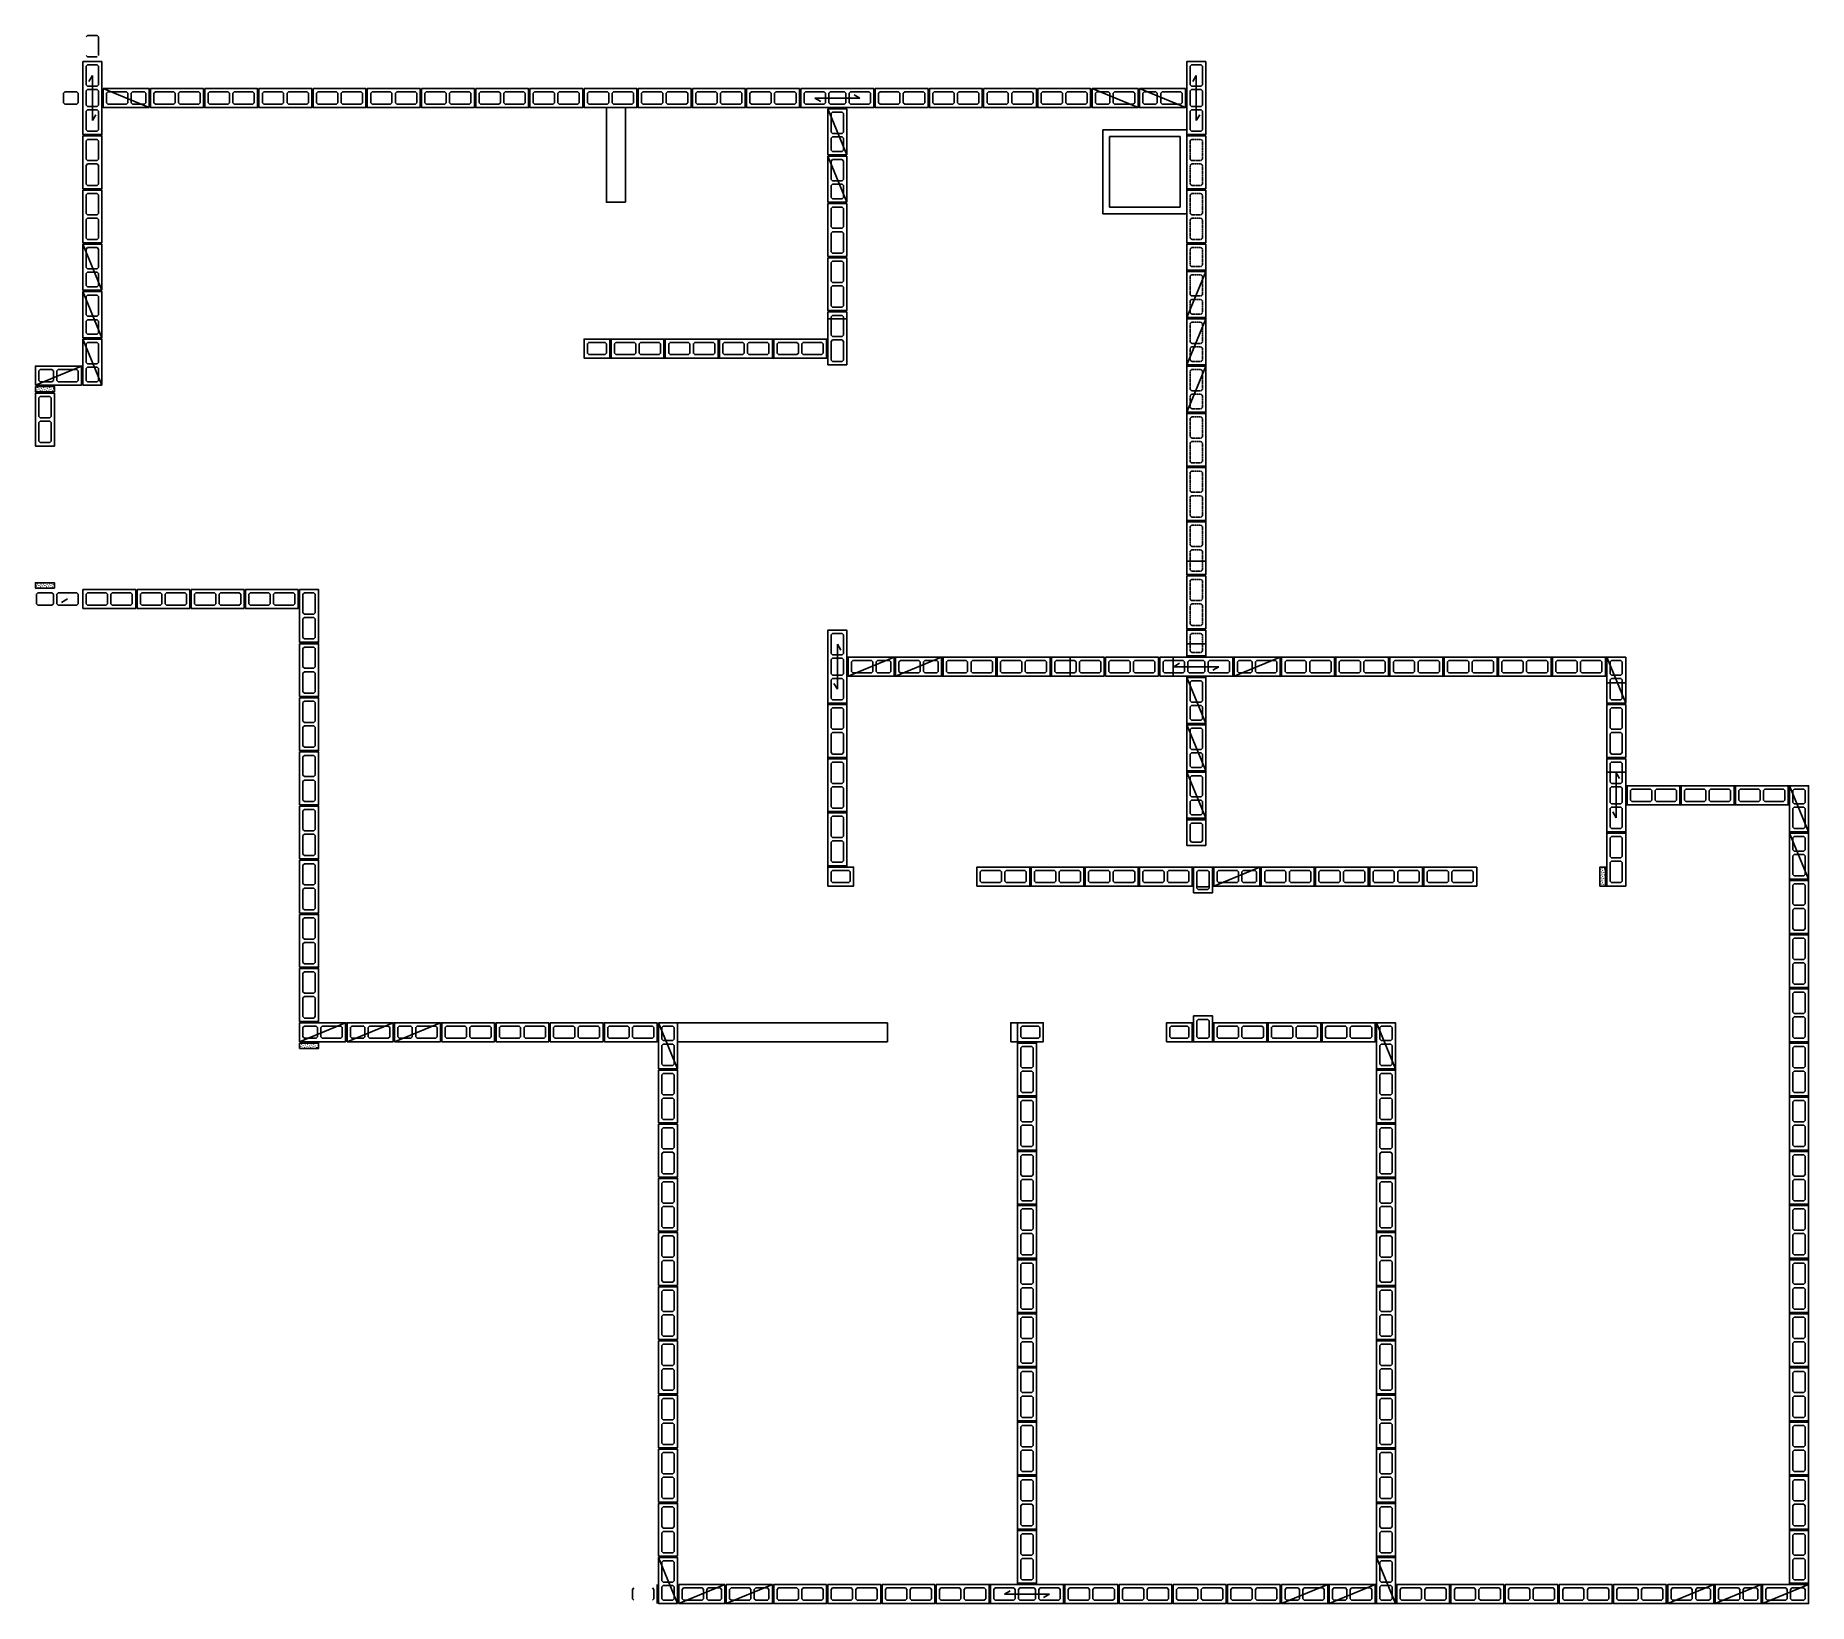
# Model space of a CAD drawing. Header units: millimetres. Extents: x 4930 to 18020, y -11120 to 463.
import ezdxf

# ---------------------------------------------------------------- set-up
doc = ezdxf.new("R2010")
doc.units = ezdxf.units.MM
doc.linetypes.add('ESTILO_TQS_0005', pattern=[0.4, 0.3, -0.1])
doc.layers.add('ESTRUTURA - ARQ-STA - BLOCOS_ESTRUTURAIS', color=250, linetype='Continuous')
doc.layers.add('F2_LAZOS_ALVENARIA', color=7, linetype='Continuous')

msp = doc.modelspace()

# ---------------------------------------------------------------- linework, layer by layer
at = {"layer": 'ESTRUTURA - ARQ-STA - BLOCOS_ESTRUTURAIS'}
for p, q in [((5350, 166), (5325, 123)), ((5350, -166), (5350, 166)), ((13500, 166), (13475, 123)), ((13500, 166), (13500, -166)), ((5770, -70), (5430, 70)), ((11016, 0), (10684, 0)), ((10684, 0), (10727, -25)), ((11016, 0), (10973, 25)), ((12730, 70), (13070, -70)), ((13080, 70), (13420, -70)), ((5350, -166), (5375, -123)), ((10920, -420), (10780, -80)), ((13500, -166), (13525, -123)), ((10920, -770), (10780, -430)), ((5420, -1420), (5280, -1080)), ((5420, -1770), (5280, -1430)), ((5420, -2120), (5280, -1780)), ((4930, -2120), (5270, -1980)), ((4930, -2146), (4930, -2146)), ((4930, -2168), (4930, -2168)), ((4936, -2130), (4936, -2130)), ((4938, -2132), (4938, -2132)), ((4939, -2155), (4940, -2157)), ((4944, -2138), (4946, -2140)), ((4950, -2166), (4951, -2168)), ((4955, -2149), (4957, -2151)), ((4958, -2130), (4958, -2130)), ((4961, -2133), (4963, -2135)), ((4966, -2161), (4968, -2162)), ((4969, -2141), (4969, -2141)), ((4972, -2144), (4974, -2146)), ((4980, -2130), (4980, -2130)), ((4983, -2155), (4985, -2157)), ((4989, -2139), (4991, -2141)), ((4994, -2167), (4996, -2168)), ((5000, -2150), (5002, -2152)), ((5002, -2130), (5002, -2130)), ((5005, -2133), (5007, -2135)), ((5011, -2161), (5013, -2163)), ((5017, -2144), (5018, -2146)), ((5024, -2130), (5024, -2130)), ((5028, -2156), (5030, -2157)), ((5031, -2159), (5031, -2159)), ((5033, -2139), (5035, -2141)), ((5039, -2167), (5041, -2169)), ((5044, -2150), (5046, -2152)), ((5046, -2130), (5046, -2130)), ((5050, -2133), (5051, -2135)), ((5056, -2161), (5057, -2163)), ((5061, -2145), (5063, -2146)), ((5062, -2168), (5062, -2168)), ((5068, -2130), (5068, -2130)), ((4932, -3620), (4932, -3620)), ((4939, -3605), (4937, -3604)), ((4938, -3582), (4938, -3582)), ((4944, -3589), (4943, -3587)), ((4950, -3617), (4948, -3615)), ((4956, -3600), (4954, -3598)), ((4954, -3620), (4954, -3620)), ((4961, -3583), (4959, -3581)), ((4967, -3611), (4965, -3609)), ((4969, -3591), (4969, -3591)), ((4972, -3594), (4970, -3593)), ((4976, -3620), (4976, -3620)), ((4983, -3606), (4982, -3604)), ((4989, -3589), (4987, -3587)), ((4995, -3617), (4993, -3615)), ((5000, -3600), (4998, -3598)), ((4998, -3620), (4998, -3620)), ((5005, -3583), (5004, -3582)), ((5011, -3611), (5009, -3609)), ((5017, -3595), (5015, -3593)), ((5020, -3620), (5020, -3620)), ((5028, -3606), (5026, -3604)), ((5031, -3609), (5031, -3609)), ((5033, -3589), (5032, -3588)), ((5039, -3617), (5037, -3615)), ((5042, -3620), (5042, -3620)), ((5045, -3601), (5043, -3599)), ((5050, -3584), (5048, -3582)), ((5056, -3612), (5054, -3610)), ((5061, -3595), (5060, -3593)), ((5062, -3618), (5062, -3618)), ((5064, -3620), (5064, -3620)), ((5070, -3582), (5070, -3582)), ((5070, -3604), (5070, -3604)), ((5166, -3700), (5123, -3725)), ((10850, -4034), (10850, -4366)), ((10850, -4034), (10875, -4077)), ((11270, -4130), (10930, -4270)), ((11620, -4130), (11280, -4270)), ((13334, -4200), (13377, -4175)), ((13780, -4270), (14120, -4130)), ((16530, -4130), (16670, -4470)), ((13666, -4200), (13334, -4200)), ((13570, -4620), (13430, -4280)), ((13666, -4200), (13623, -4225)), ((10850, -4366), (10825, -4323)), ((13570, -4970), (13430, -4630)), ((13570, -5320), (13430, -4980)), ((16600, -4984), (16600, -5316)), ((16600, -4984), (16625, -5027)), ((17880, -5080), (18020, -5420)), ((16600, -5316), (16575, -5273)), ((17880, -5430), (18020, -5770)), ((13970, -5680), (13630, -5820)), ((16480, -5682), (16480, -5682)), ((16480, -5704), (16480, -5704)), ((16480, -5726), (16480, -5726)), ((16480, -5748), (16480, -5748)), ((16483, -5700), (16485, -5699)), ((16483, -5745), (16485, -5743)), ((16489, -5717), (16491, -5715)), ((16489, -5761), (16490, -5759)), ((16494, -5733), (16496, -5732)), ((16495, -5689), (16496, -5687)), ((16500, -5706), (16502, -5704)), ((16500, -5750), (16502, -5748)), ((16506, -5722), (16507, -5720)), ((16509, -5719), (16509, -5719)), ((16511, -5694), (16513, -5693)), ((16511, -5739), (16513, -5737)), ((16517, -5711), (16519, -5709)), ((16517, -5756), (16518, -5754)), ((16518, -5688), (16518, -5688)), ((13505, -5817), (13515, -5827)), ((13515, -5827), (13585, -5827)), ((13585, -5827), (13595, -5817)), ((16480, -5770), (16480, -5770)), ((16480, -5792), (16480, -5792)), ((16480, -5814), (16480, -5814)), ((16482, -5812), (16482, -5812)), ((16483, -5789), (16485, -5787)), ((16488, -5806), (16490, -5804)), ((16491, -5781), (16491, -5781)), ((16494, -5778), (16496, -5776)), ((16496, -5820), (16496, -5820)), ((16499, -5795), (16501, -5793)), ((16505, -5767), (16507, -5765)), ((16505, -5811), (16507, -5810)), ((16511, -5783), (16512, -5782)), ((16516, -5800), (16518, -5798)), ((16518, -5820), (16518, -5820)), ((6880, -6970), (7220, -6830)), ((7230, -6970), (7570, -6830)), ((7580, -6970), (7920, -6830)), ((9530, -6830), (9670, -7170)), ((14830, -6830), (14970, -7170)), ((6880, -6996), (6880, -6996)), ((6880, -7018), (6880, -7018)), ((6886, -6980), (6886, -6980)), ((6888, -6982), (6888, -6982)), ((6888, -7005), (6890, -7007)), ((6894, -6988), (6896, -6990)), ((6900, -7016), (6901, -7018)), ((6905, -6999), (6907, -7001)), ((6908, -6980), (6908, -6980)), ((6911, -6983), (6912, -6985)), ((6916, -7011), (6918, -7012)), ((6919, -6991), (6919, -6991)), ((6922, -6994), (6924, -6996)), ((6930, -6980), (6930, -6980)), ((6933, -7005), (6935, -7007)), ((6939, -6989), (6940, -6991)), ((6944, -7017), (6946, -7018)), ((6950, -7000), (6952, -7002)), ((6952, -6980), (6952, -6980)), ((6955, -6983), (6957, -6985)), ((6961, -7011), (6963, -7013)), ((6967, -6994), (6968, -6996)), ((6974, -6980), (6974, -6980)), ((6978, -7006), (6979, -7007)), ((6981, -7009), (6981, -7009)), ((6983, -6989), (6985, -6991)), ((6989, -7017), (6991, -7019)), ((6994, -7000), (6996, -7002)), ((6996, -6980), (6996, -6980)), ((7000, -6983), (7001, -6985)), ((7006, -7011), (7007, -7013)), ((7011, -6995), (7013, -6996)), ((7012, -7018), (7012, -7018)), ((7018, -6980), (7018, -6980)), ((9670, -11120), (9530, -10780)), ((14970, -11120), (14830, -10780)), ((10020, -10980), (9680, -11120)), ((10370, -10980), (10030, -11120)), ((14130, -11120), (14470, -10980)), ((14480, -11120), (14820, -10980)), ((17320, -10980), (16980, -11120)), ((17670, -10980), (17330, -11120)), ((18020, -10980), (17680, -11120)), ((12084, -11050), (12127, -11025)), ((12084, -11050), (12416, -11050)), ((12416, -11050), (12373, -11075))]:
    msp.add_line(p, q, dxfattribs=at)
at = {"layer": 'ESTRUTURA - ARQ-STA - BLOCOS_ESTRUTURAIS', "linetype": 'Continuous'}
for p, q in [((13570, -1280), (13430, -1620)), ((13570, -1630), (13430, -1970)), ((13570, -1980), (13430, -2320))]:
    msp.add_line(p, q, dxfattribs=at)
at = {"layer": 'ESTRUTURA - ARQ-STA - BLOCOS_ESTRUTURAIS'}
for points in [[(5305, 453), (5315, 463), (5385, 463)], [(5385, 463), (5395, 453), (5395, 315)], [(5420, 270), (5420, -270), (5280, -270), (5280, 270), (5420, 270)], [(5385, 305), (5315, 305), (5305, 315)], [(13430, -270), (13430, 270), (13570, 270), (13570, -270), (13430, -270)], [(5385, 245), (5395, 235), (5395, 98), (5385, 88), (5315, 88), (5305, 98), (5305, 235), (5315, 245), (5385, 245)], [(13465, 88), (13455, 98), (13455, 235), (13465, 245), (13535, 245), (13545, 235), (13545, 98), (13535, 88), (13465, 88)], [(5245, 35), (5235, 45), (5147, 45), (5137, 35), (5137, -35), (5147, -45), (5235, -45), (5245, -35), (5245, 35)], [(5385, 63), (5395, 53), (5395, -52), (5385, -62), (5315, -62), (5305, -52), (5305, 53), (5315, 63), (5385, 63)], [(5770, -70), (5430, -70), (5430, 70), (5770, 70), (5770, -70)], [(5612, -35), (5602, -45), (5465, -45), (5455, -35), (5455, 35), (5465, 45), (5602, 45), (5612, 35), (5612, -35)], [(5745, -35), (5735, -45), (5647, -45), (5637, -35), (5637, 35), (5647, 45), (5735, 45), (5745, 35), (5745, -35)], [(5780, 70), (6170, 70), (6170, -70), (5780, -70), (5780, 70)], [(5805, 35), (5815, 45), (5952, 45), (5962, 35), (5962, -35), (5952, -45), (5815, -45), (5805, -35), (5805, 35)], [(5987, 35), (5997, 45), (6135, 45), (6145, 35), (6145, -35), (6135, -45), (5997, -45), (5987, -35), (5987, 35)], [(6180, 70), (6570, 70), (6570, -70), (6180, -70), (6180, 70)], [(6205, 35), (6215, 45), (6352, 45), (6362, 35), (6362, -35), (6352, -45), (6215, -45), (6205, -35), (6205, 35)], [(6387, 35), (6397, 45), (6535, 45), (6545, 35), (6545, -35), (6535, -45), (6397, -45), (6387, -35), (6387, 35)], [(6580, 70), (6970, 70), (6970, -70), (6580, -70), (6580, 70)], [(6605, 35), (6615, 45), (6752, 45), (6762, 35), (6762, -35), (6752, -45), (6615, -45), (6605, -35), (6605, 35)], [(6787, 35), (6797, 45), (6935, 45), (6945, 35), (6945, -35), (6935, -45), (6797, -45), (6787, -35), (6787, 35)], [(6980, 70), (7370, 70), (7370, -70), (6980, -70), (6980, 70)], [(7005, 35), (7015, 45), (7152, 45), (7162, 35), (7162, -35), (7152, -45), (7015, -45), (7005, -35), (7005, 35)], [(7187, 35), (7197, 45), (7335, 45), (7345, 35), (7345, -35), (7335, -45), (7197, -45), (7187, -35), (7187, 35)], [(7380, 70), (7770, 70), (7770, -70), (7380, -70), (7380, 70)], [(7405, 35), (7415, 45), (7552, 45), (7562, 35), (7562, -35), (7552, -45), (7415, -45), (7405, -35), (7405, 35)], [(7587, 35), (7597, 45), (7735, 45), (7745, 35), (7745, -35), (7735, -45), (7597, -45), (7587, -35), (7587, 35)], [(7780, 70), (8170, 70), (8170, -70), (7780, -70), (7780, 70)], [(7805, 35), (7815, 45), (7952, 45), (7962, 35), (7962, -35), (7952, -45), (7815, -45), (7805, -35), (7805, 35)], [(7987, 35), (7997, 45), (8135, 45), (8145, 35), (8145, -35), (8135, -45), (7997, -45), (7987, -35), (7987, 35)], [(8180, 70), (8570, 70), (8570, -70), (8180, -70), (8180, 70)], [(8205, 35), (8215, 45), (8352, 45), (8362, 35), (8362, -35), (8352, -45), (8215, -45), (8205, -35), (8205, 35)], [(8387, 35), (8397, 45), (8535, 45), (8545, 35), (8545, -35), (8535, -45), (8397, -45), (8387, -35), (8387, 35)], [(8580, 70), (8970, 70), (8970, -70), (8580, -70), (8580, 70)], [(8605, 35), (8615, 45), (8752, 45), (8762, 35), (8762, -35), (8752, -45), (8615, -45), (8605, -35), (8605, 35)], [(8787, 35), (8797, 45), (8935, 45), (8945, 35), (8945, -35), (8935, -45), (8797, -45), (8787, -35), (8787, 35)], [(8980, 70), (9370, 70), (9370, -70), (8980, -70), (8980, 70)], [(9005, 35), (9015, 45), (9152, 45), (9162, 35), (9162, -35), (9152, -45), (9015, -45), (9005, -35), (9005, 35)], [(9187, 35), (9197, 45), (9335, 45), (9345, 35), (9345, -35), (9335, -45), (9197, -45), (9187, -35), (9187, 35)], [(9380, 70), (9770, 70), (9770, -70), (9380, -70), (9380, 70)], [(9405, 35), (9415, 45), (9552, 45), (9562, 35), (9562, -35), (9552, -45), (9415, -45), (9405, -35), (9405, 35)], [(9587, 35), (9597, 45), (9735, 45), (9745, 35), (9745, -35), (9735, -45), (9597, -45), (9587, -35), (9587, 35)], [(9780, 70), (10170, 70), (10170, -70), (9780, -70), (9780, 70)], [(9805, 35), (9815, 45), (9952, 45), (9962, 35), (9962, -35), (9952, -45), (9815, -45), (9805, -35), (9805, 35)], [(9987, 35), (9997, 45), (10135, 45), (10145, 35), (10145, -35), (10135, -45), (9997, -45), (9987, -35), (9987, 35)], [(10180, 70), (10570, 70), (10570, -70), (10180, -70), (10180, 70)], [(10205, 35), (10215, 45), (10352, 45), (10362, 35), (10362, -35), (10352, -45), (10215, -45), (10205, -35), (10205, 35)], [(10387, 35), (10397, 45), (10535, 45), (10545, 35), (10545, -35), (10535, -45), (10397, -45), (10387, -35), (10387, 35)], [(10580, 70), (11120, 70), (11120, -70), (10580, -70), (10580, 70)], [(10605, 35), (10615, 45), (10752, 45), (10762, 35), (10762, -35), (10752, -45), (10615, -45), (10605, -35), (10605, 35)], [(10787, 35), (10797, 45), (10902, 45), (10912, 35), (10912, -35), (10902, -45), (10797, -45), (10787, -35), (10787, 35)], [(10937, 35), (10947, 45), (11085, 45), (11095, 35), (11095, -35), (11085, -45), (10947, -45), (10937, -35), (10937, 35)], [(11520, -70), (11130, -70), (11130, 70), (11520, 70), (11520, -70)], [(11312, -35), (11302, -45), (11165, -45), (11155, -35), (11155, 35), (11165, 45), (11302, 45), (11312, 35), (11312, -35)], [(11495, -35), (11485, -45), (11347, -45), (11337, -35), (11337, 35), (11347, 45), (11485, 45), (11495, 35), (11495, -35)], [(11920, -70), (11530, -70), (11530, 70), (11920, 70), (11920, -70)], [(11712, -35), (11702, -45), (11565, -45), (11555, -35), (11555, 35), (11565, 45), (11702, 45), (11712, 35), (11712, -35)], [(11895, -35), (11885, -45), (11747, -45), (11737, -35), (11737, 35), (11747, 45), (11885, 45), (11895, 35), (11895, -35)], [(12320, -70), (11930, -70), (11930, 70), (12320, 70), (12320, -70)], [(12112, -35), (12102, -45), (11965, -45), (11955, -35), (11955, 35), (11965, 45), (12102, 45), (12112, 35), (12112, -35)], [(12295, -35), (12285, -45), (12147, -45), (12137, -35), (12137, 35), (12147, 45), (12285, 45), (12295, 35), (12295, -35)], [(12720, -70), (12330, -70), (12330, 70), (12720, 70), (12720, -70)], [(12512, -35), (12502, -45), (12365, -45), (12355, -35), (12355, 35), (12365, 45), (12502, 45), (12512, 35), (12512, -35)], [(12695, -35), (12685, -45), (12547, -45), (12537, -35), (12537, 35), (12547, 45), (12685, 45), (12695, 35), (12695, -35)], [(12730, 70), (13070, 70), (13070, -70), (12730, -70), (12730, 70)], [(12755, 35), (12765, 45), (12852, 45), (12862, 35), (12862, -35), (12852, -45), (12765, -45), (12755, -35), (12755, 35)], [(12887, 35), (12897, 45), (13035, 45), (13045, 35), (13045, -35), (13035, -45), (12897, -45), (12887, -35), (12887, 35)], [(13080, 70), (13420, 70), (13420, -70), (13080, -70), (13080, 70)], [(13105, 35), (13115, 45), (13202, 45), (13212, 35), (13212, -35), (13202, -45), (13115, -45), (13105, -35), (13105, 35)], [(13237, 35), (13247, 45), (13385, 45), (13395, 35), (13395, -35), (13385, -45), (13247, -45), (13237, -35), (13237, 35)], [(13465, -62), (13455, -52), (13455, 53), (13465, 63), (13535, 63), (13545, 53), (13545, -52), (13535, -62), (13465, -62)], [(5385, -87), (5395, -97), (5395, -235), (5385, -245), (5315, -245), (5305, -235), (5305, -97), (5315, -87), (5385, -87)], [(10920, -420), (10920, -80), (10780, -80), (10780, -420), (10920, -420)], [(10885, -262), (10895, -252), (10895, -115), (10885, -105), (10815, -105), (10805, -115), (10805, -252), (10815, -262), (10885, -262)], [(13465, -245), (13455, -235), (13455, -97), (13465, -87), (13535, -87), (13545, -97), (13545, -235), (13535, -245), (13465, -245)], [(5420, -670), (5420, -280), (5280, -280), (5280, -670), (5420, -670)], [(5385, -462), (5395, -452), (5395, -315), (5385, -305), (5315, -305), (5305, -315), (5305, -452), (5315, -462), (5385, -462)], [(10885, -395), (10895, -385), (10895, -297), (10885, -287), (10815, -287), (10805, -297), (10805, -385), (10815, -395), (10885, -395)], [(5385, -645), (5395, -635), (5395, -497), (5385, -487), (5315, -487), (5305, -497), (5305, -635), (5315, -645), (5385, -645)], [(10920, -770), (10920, -430), (10780, -430), (10780, -770), (10920, -770)], [(10885, -612), (10895, -602), (10895, -465), (10885, -455), (10815, -455), (10805, -465), (10805, -602), (10815, -612), (10885, -612)], [(10885, -745), (10895, -735), (10895, -647), (10885, -637), (10815, -637), (10805, -647), (10805, -735), (10815, -745), (10885, -745)], [(5420, -1070), (5420, -680), (5280, -680), (5280, -1070), (5420, -1070)], [(5385, -862), (5395, -852), (5395, -715), (5385, -705), (5315, -705), (5305, -715), (5305, -852), (5315, -862), (5385, -862)], [(10780, -780), (10780, -1170), (10920, -1170), (10920, -780), (10780, -780)], [(5385, -1045), (5395, -1035), (5395, -897), (5385, -887), (5315, -887), (5305, -897), (5305, -1035), (5315, -1045), (5385, -1045)], [(10815, -805), (10805, -815), (10805, -952), (10815, -962), (10885, -962), (10895, -952), (10895, -815), (10885, -805), (10815, -805)], [(10815, -987), (10805, -997), (10805, -1135), (10815, -1145), (10885, -1145), (10895, -1135), (10895, -997), (10885, -987), (10815, -987)], [(5420, -1420), (5420, -1080), (5280, -1080), (5280, -1420), (5420, -1420)], [(5385, -1262), (5395, -1252), (5395, -1115), (5385, -1105), (5315, -1105), (5305, -1115), (5305, -1252), (5315, -1262), (5385, -1262)], [(5385, -1395), (5395, -1385), (5395, -1297), (5385, -1287), (5315, -1287), (5305, -1297), (5305, -1385), (5315, -1395), (5385, -1395)], [(10780, -1180), (10780, -1570), (10920, -1570), (10920, -1180), (10780, -1180)], [(10815, -1205), (10805, -1215), (10805, -1352), (10815, -1362), (10885, -1362), (10895, -1352), (10895, -1215), (10885, -1205), (10815, -1205)], [(5420, -1770), (5420, -1430), (5280, -1430), (5280, -1770), (5420, -1770)], [(10815, -1387), (10805, -1397), (10805, -1535), (10815, -1545), (10885, -1545), (10895, -1535), (10895, -1397), (10885, -1387), (10815, -1387)], [(5385, -1612), (5395, -1602), (5395, -1465), (5385, -1455), (5315, -1455), (5305, -1465), (5305, -1602), (5315, -1612), (5385, -1612)], [(5385, -1745), (5395, -1735), (5395, -1647), (5385, -1637), (5315, -1637), (5305, -1647), (5305, -1735), (5315, -1745), (5385, -1745)], [(10780, -1580), (10780, -1970), (10920, -1970), (10920, -1580), (10780, -1580)], [(10815, -1605), (10805, -1615), (10805, -1752), (10815, -1762), (10885, -1762), (10895, -1752), (10895, -1615), (10885, -1605), (10815, -1605)], [(5420, -2120), (5420, -1780), (5280, -1780), (5280, -2120), (5420, -2120)], [(5385, -1962), (5395, -1952), (5395, -1815), (5385, -1805), (5315, -1805), (5305, -1815), (5305, -1952), (5315, -1962), (5385, -1962)], [(9170, -1780), (8980, -1780), (8980, -1920), (9170, -1920), (9170, -1780)], [(9145, -1815), (9135, -1805), (9015, -1805), (9005, -1815), (9005, -1885), (9015, -1895), (9135, -1895), (9145, -1885), (9145, -1815)], [(9570, -1780), (9180, -1780), (9180, -1920), (9570, -1920), (9570, -1780)], [(9362, -1815), (9352, -1805), (9215, -1805), (9205, -1815), (9205, -1885), (9215, -1895), (9352, -1895), (9362, -1885), (9362, -1815)], [(9545, -1815), (9535, -1805), (9397, -1805), (9387, -1815), (9387, -1885), (9397, -1895), (9535, -1895), (9545, -1885), (9545, -1815)], [(9970, -1780), (9580, -1780), (9580, -1920), (9970, -1920), (9970, -1780)], [(9762, -1815), (9752, -1805), (9615, -1805), (9605, -1815), (9605, -1885), (9615, -1895), (9752, -1895), (9762, -1885), (9762, -1815)], [(9762, -1815), (9752, -1805), (9615, -1805), (9605, -1815), (9605, -1885), (9615, -1895), (9752, -1895), (9762, -1885), (9762, -1815)], [(9945, -1815), (9935, -1805), (9797, -1805), (9787, -1815), (9787, -1885), (9797, -1895), (9935, -1895), (9945, -1885), (9945, -1815)], [(10370, -1780), (9980, -1780), (9980, -1920), (10370, -1920), (10370, -1780)], [(10162, -1815), (10152, -1805), (10015, -1805), (10005, -1815), (10005, -1885), (10015, -1895), (10152, -1895), (10162, -1885), (10162, -1815)], [(10345, -1815), (10335, -1805), (10197, -1805), (10187, -1815), (10187, -1885), (10197, -1895), (10335, -1895), (10345, -1885), (10345, -1815)], [(10345, -1815), (10335, -1805), (10197, -1805), (10187, -1815), (10187, -1885), (10197, -1895), (10335, -1895), (10345, -1885), (10345, -1815)], [(10770, -1780), (10380, -1780), (10380, -1920), (10770, -1920), (10770, -1780)], [(10562, -1815), (10552, -1805), (10415, -1805), (10405, -1815), (10405, -1885), (10415, -1895), (10552, -1895), (10562, -1885), (10562, -1815)], [(10745, -1815), (10735, -1805), (10597, -1805), (10587, -1815), (10587, -1885), (10597, -1895), (10735, -1895), (10745, -1885), (10745, -1815)], [(10815, -1787), (10805, -1797), (10805, -1935), (10815, -1945), (10885, -1945), (10895, -1935), (10895, -1797), (10885, -1787), (10815, -1787)], [(4930, -2120), (5270, -2120), (5270, -1980), (4930, -1980), (4930, -2120)], [(4955, -2085), (4965, -2095), (5052, -2095), (5062, -2085), (5062, -2015), (5052, -2005), (4965, -2005), (4955, -2015), (4955, -2085)], [(5087, -2085), (5097, -2095), (5235, -2095), (5245, -2085), (5245, -2015), (5235, -2005), (5097, -2005), (5087, -2015), (5087, -2085)], [(5385, -2095), (5395, -2085), (5395, -1997), (5385, -1987), (5315, -1987), (5305, -1997), (5305, -2085), (5315, -2095), (5385, -2095)], [(4930, -2130), (4930, -2170), (5070, -2170), (5070, -2130), (4930, -2130)], [(4930, -2180), (4930, -2570), (5070, -2570), (5070, -2180), (4930, -2180)], [(4965, -2205), (4955, -2215), (4955, -2352), (4965, -2362), (5035, -2362), (5045, -2352), (5045, -2215), (5035, -2205), (4965, -2205)], [(4965, -2387), (4955, -2397), (4955, -2535), (4965, -2545), (5035, -2545), (5045, -2535), (5045, -2397), (5035, -2387), (4965, -2387)], [(5070, -3620), (5070, -3580), (4930, -3580), (4930, -3620), (5070, -3620)], [(5062, -3665), (5052, -3655), (4947, -3655), (4937, -3665), (4937, -3735), (4947, -3745), (5052, -3745), (5062, -3735), (5062, -3665)], [(5245, -3665), (5235, -3655), (5097, -3655), (5087, -3665), (5087, -3735), (5097, -3745), (5235, -3745), (5245, -3735), (5245, -3665)], [(5670, -3630), (5280, -3630), (5280, -3770), (5670, -3770), (5670, -3630)], [(5462, -3665), (5452, -3655), (5315, -3655), (5305, -3665), (5305, -3735), (5315, -3745), (5452, -3745), (5462, -3735), (5462, -3665)], [(5645, -3665), (5635, -3655), (5497, -3655), (5487, -3665), (5487, -3735), (5497, -3745), (5635, -3745), (5645, -3735), (5645, -3665)], [(6070, -3630), (5680, -3630), (5680, -3770), (6070, -3770), (6070, -3630)], [(5862, -3665), (5852, -3655), (5715, -3655), (5705, -3665), (5705, -3735), (5715, -3745), (5852, -3745), (5862, -3735), (5862, -3665)], [(6045, -3665), (6035, -3655), (5897, -3655), (5887, -3665), (5887, -3735), (5897, -3745), (6035, -3745), (6045, -3735), (6045, -3665)], [(6470, -3630), (6080, -3630), (6080, -3770), (6470, -3770), (6470, -3630)], [(6262, -3665), (6252, -3655), (6115, -3655), (6105, -3665), (6105, -3735), (6115, -3745), (6252, -3745), (6262, -3735), (6262, -3665)], [(6445, -3665), (6435, -3655), (6297, -3655), (6287, -3665), (6287, -3735), (6297, -3745), (6435, -3745), (6445, -3735), (6445, -3665)], [(6870, -3630), (6480, -3630), (6480, -3770), (6870, -3770), (6870, -3630)], [(6662, -3665), (6652, -3655), (6515, -3655), (6505, -3665), (6505, -3735), (6515, -3745), (6652, -3745), (6662, -3735), (6662, -3665)], [(6845, -3665), (6835, -3655), (6697, -3655), (6687, -3665), (6687, -3735), (6697, -3745), (6835, -3745), (6845, -3735), (6845, -3665)], [(6880, -3630), (6880, -4020), (7020, -4020), (7020, -3630), (6880, -3630)], [(6915, -3655), (6905, -3665), (6905, -3802), (6915, -3812), (6985, -3812), (6995, -3802), (6995, -3665), (6985, -3655), (6915, -3655)], [(6915, -3837), (6905, -3847), (6905, -3985), (6915, -3995), (6985, -3995), (6995, -3985), (6995, -3847), (6985, -3837), (6915, -3837)], [(6880, -4030), (6880, -4420), (7020, -4420), (7020, -4030), (6880, -4030)], [(6915, -4055), (6905, -4065), (6905, -4202), (6915, -4212), (6985, -4212), (6995, -4202), (6995, -4065), (6985, -4055), (6915, -4055)], [(6985, -4055), (6995, -4065), (6995, -4202), (6985, -4212), (6915, -4212), (6905, -4202), (6905, -4065), (6915, -4055), (6985, -4055)], [(10920, -4470), (10920, -3930), (10780, -3930), (10780, -4470), (10920, -4470)], [(10885, -4112), (10895, -4102), (10895, -3965), (10885, -3955), (10815, -3955), (10805, -3965), (10805, -4102), (10815, -4112), (10885, -4112)], [(10885, -4262), (10895, -4252), (10895, -4147), (10885, -4137), (10815, -4137), (10805, -4147), (10805, -4252), (10815, -4262), (10885, -4262)], [(11270, -4130), (10930, -4130), (10930, -4270), (11270, -4270), (11270, -4130)], [(11112, -4165), (11102, -4155), (10965, -4155), (10955, -4165), (10955, -4235), (10965, -4245), (11102, -4245), (11112, -4235), (11112, -4165)], [(11245, -4165), (11235, -4155), (11147, -4155), (11137, -4165), (11137, -4235), (11147, -4245), (11235, -4245), (11245, -4235), (11245, -4165)], [(11620, -4130), (11280, -4130), (11280, -4270), (11620, -4270), (11620, -4130)], [(11462, -4165), (11452, -4155), (11315, -4155), (11305, -4165), (11305, -4235), (11315, -4245), (11452, -4245), (11462, -4235), (11462, -4165)], [(11595, -4165), (11585, -4155), (11497, -4155), (11487, -4165), (11487, -4235), (11497, -4245), (11585, -4245), (11595, -4235), (11595, -4165)], [(11595, -4165), (11585, -4155), (11497, -4155), (11487, -4165), (11487, -4235), (11497, -4245), (11585, -4245), (11595, -4235), (11595, -4165)], [(11630, -4270), (12020, -4270), (12020, -4130), (11630, -4130), (11630, -4270)], [(11655, -4235), (11665, -4245), (11802, -4245), (11812, -4235), (11812, -4165), (11802, -4155), (11665, -4155), (11655, -4165), (11655, -4235)], [(11837, -4235), (11847, -4245), (11985, -4245), (11995, -4235), (11995, -4165), (11985, -4155), (11847, -4155), (11837, -4165), (11837, -4235)], [(12030, -4270), (12420, -4270), (12420, -4130), (12030, -4130), (12030, -4270)], [(12055, -4235), (12065, -4245), (12202, -4245), (12212, -4235), (12212, -4165), (12202, -4155), (12065, -4155), (12055, -4165), (12055, -4235)], [(12237, -4235), (12247, -4245), (12385, -4245), (12395, -4235), (12395, -4165), (12385, -4155), (12247, -4155), (12237, -4165), (12237, -4235)], [(12237, -4235), (12247, -4245), (12385, -4245), (12395, -4235), (12395, -4165), (12385, -4155), (12247, -4155), (12237, -4165), (12237, -4235)], [(12430, -4270), (12820, -4270), (12820, -4130), (12430, -4130), (12430, -4270)], [(12455, -4235), (12465, -4245), (12602, -4245), (12612, -4235), (12612, -4165), (12602, -4155), (12465, -4155), (12455, -4165), (12455, -4235)], [(12637, -4235), (12647, -4245), (12785, -4245), (12795, -4235), (12795, -4165), (12785, -4155), (12647, -4155), (12637, -4165), (12637, -4235)], [(12830, -4270), (13220, -4270), (13220, -4130), (12830, -4130), (12830, -4270)], [(12855, -4235), (12865, -4245), (13002, -4245), (13012, -4235), (13012, -4165), (13002, -4155), (12865, -4155), (12855, -4165), (12855, -4235)], [(13037, -4235), (13047, -4245), (13185, -4245), (13195, -4235), (13195, -4165), (13185, -4155), (13047, -4155), (13037, -4165), (13037, -4235)], [(13230, -4270), (13770, -4270), (13770, -4130), (13230, -4130), (13230, -4270)], [(13255, -4235), (13265, -4245), (13402, -4245), (13412, -4235), (13412, -4165), (13402, -4155), (13265, -4155), (13255, -4165), (13255, -4235)], [(13437, -4235), (13447, -4245), (13552, -4245), (13562, -4235), (13562, -4165), (13552, -4155), (13447, -4155), (13437, -4165), (13437, -4235)], [(13587, -4235), (13597, -4245), (13735, -4245), (13745, -4235), (13745, -4165), (13735, -4155), (13597, -4155), (13587, -4165), (13587, -4235)], [(13780, -4270), (14120, -4270), (14120, -4130), (13780, -4130), (13780, -4270)], [(13805, -4235), (13815, -4245), (13902, -4245), (13912, -4235), (13912, -4165), (13902, -4155), (13815, -4155), (13805, -4165), (13805, -4235)], [(13937, -4235), (13947, -4245), (14085, -4245), (14095, -4235), (14095, -4165), (14085, -4155), (13947, -4155), (13937, -4165), (13937, -4235)], [(14520, -4130), (14130, -4130), (14130, -4270), (14520, -4270), (14520, -4130)], [(14312, -4165), (14302, -4155), (14165, -4155), (14155, -4165), (14155, -4235), (14165, -4245), (14302, -4245), (14312, -4235), (14312, -4165)], [(14495, -4165), (14485, -4155), (14347, -4155), (14337, -4165), (14337, -4235), (14347, -4245), (14485, -4245), (14495, -4235), (14495, -4165)], [(14920, -4130), (14530, -4130), (14530, -4270), (14920, -4270), (14920, -4130)], [(14712, -4165), (14702, -4155), (14565, -4155), (14555, -4165), (14555, -4235), (14565, -4245), (14702, -4245), (14712, -4235), (14712, -4165)], [(14895, -4165), (14885, -4155), (14747, -4155), (14737, -4165), (14737, -4235), (14747, -4245), (14885, -4245), (14895, -4235), (14895, -4165)], [(15320, -4130), (14930, -4130), (14930, -4270), (15320, -4270), (15320, -4130)], [(15112, -4165), (15102, -4155), (14965, -4155), (14955, -4165), (14955, -4235), (14965, -4245), (15102, -4245), (15112, -4235), (15112, -4165)], [(15295, -4165), (15285, -4155), (15147, -4155), (15137, -4165), (15137, -4235), (15147, -4245), (15285, -4245), (15295, -4235), (15295, -4165)], [(15720, -4130), (15330, -4130), (15330, -4270), (15720, -4270), (15720, -4130)], [(15512, -4165), (15502, -4155), (15365, -4155), (15355, -4165), (15355, -4235), (15365, -4245), (15502, -4245), (15512, -4235), (15512, -4165)], [(15695, -4165), (15685, -4155), (15547, -4155), (15537, -4165), (15537, -4235), (15547, -4245), (15685, -4245), (15695, -4235), (15695, -4165)], [(16120, -4130), (15730, -4130), (15730, -4270), (16120, -4270), (16120, -4130)], [(15912, -4165), (15902, -4155), (15765, -4155), (15755, -4165), (15755, -4235), (15765, -4245), (15902, -4245), (15912, -4235), (15912, -4165)], [(16095, -4165), (16085, -4155), (15947, -4155), (15937, -4165), (15937, -4235), (15947, -4245), (16085, -4245), (16095, -4235), (16095, -4165)], [(16520, -4130), (16130, -4130), (16130, -4270), (16520, -4270), (16520, -4130)], [(16312, -4165), (16302, -4155), (16165, -4155), (16155, -4165), (16155, -4235), (16165, -4245), (16302, -4245), (16312, -4235), (16312, -4165)], [(16495, -4165), (16485, -4155), (16347, -4155), (16337, -4165), (16337, -4235), (16347, -4245), (16485, -4245), (16495, -4235), (16495, -4165)], [(16530, -4130), (16530, -4470), (16670, -4470), (16670, -4130), (16530, -4130)], [(16565, -4155), (16555, -4165), (16555, -4252), (16565, -4262), (16635, -4262), (16645, -4252), (16645, -4165), (16635, -4155), (16565, -4155)], [(6915, -4237), (6905, -4247), (6905, -4385), (6915, -4395), (6985, -4395), (6995, -4385), (6995, -4247), (6985, -4237), (6915, -4237)], [(6915, -4237), (6905, -4247), (6905, -4385), (6915, -4395), (6985, -4395), (6995, -4385), (6995, -4247), (6985, -4237), (6915, -4237)], [(10885, -4445), (10895, -4435), (10895, -4297), (10885, -4287), (10815, -4287), (10805, -4297), (10805, -4435), (10815, -4445), (10885, -4445)], [(13570, -4620), (13570, -4280), (13430, -4280), (13430, -4620), (13570, -4620)], [(13535, -4462), (13545, -4452), (13545, -4315), (13535, -4305), (13465, -4305), (13455, -4315), (13455, -4452), (13465, -4462), (13535, -4462)], [(16565, -4287), (16555, -4297), (16555, -4435), (16565, -4445), (16635, -4445), (16645, -4435), (16645, -4297), (16635, -4287), (16565, -4287)], [(6880, -4430), (6880, -4820), (7020, -4820), (7020, -4430), (6880, -4430)], [(6915, -4455), (6905, -4465), (6905, -4602), (6915, -4612), (6985, -4612), (6995, -4602), (6995, -4465), (6985, -4455), (6915, -4455)], [(10920, -4870), (10920, -4480), (10780, -4480), (10780, -4870), (10920, -4870)], [(10885, -4662), (10895, -4652), (10895, -4515), (10885, -4505), (10815, -4505), (10805, -4515), (10805, -4652), (10815, -4662), (10885, -4662)], [(13535, -4595), (13545, -4585), (13545, -4497), (13535, -4487), (13465, -4487), (13455, -4497), (13455, -4585), (13465, -4595), (13535, -4595)], [(16670, -4870), (16670, -4480), (16530, -4480), (16530, -4870), (16670, -4870)], [(16635, -4662), (16645, -4652), (16645, -4515), (16635, -4505), (16565, -4505), (16555, -4515), (16555, -4652), (16565, -4662), (16635, -4662)], [(6915, -4637), (6905, -4647), (6905, -4785), (6915, -4795), (6985, -4795), (6995, -4785), (6995, -4647), (6985, -4637), (6915, -4637)], [(6915, -4637), (6905, -4647), (6905, -4785), (6915, -4795), (6985, -4795), (6995, -4785), (6995, -4647), (6985, -4637), (6915, -4637)], [(10885, -4845), (10895, -4835), (10895, -4697), (10885, -4687), (10815, -4687), (10805, -4697), (10805, -4835), (10815, -4845), (10885, -4845)], [(10815, -4687), (10805, -4697), (10805, -4835), (10815, -4845), (10885, -4845), (10895, -4835), (10895, -4697), (10885, -4687), (10815, -4687)], [(13570, -4970), (13570, -4630), (13430, -4630), (13430, -4970), (13570, -4970)], [(13535, -4812), (13545, -4802), (13545, -4665), (13535, -4655), (13465, -4655), (13455, -4665), (13455, -4802), (13465, -4812), (13535, -4812)], [(16635, -4845), (16645, -4835), (16645, -4697), (16635, -4687), (16565, -4687), (16555, -4697), (16555, -4835), (16565, -4845), (16635, -4845)], [(6880, -4830), (6880, -5220), (7020, -5220), (7020, -4830), (6880, -4830)], [(13535, -4945), (13545, -4935), (13545, -4847), (13535, -4837), (13465, -4837), (13455, -4847), (13455, -4935), (13465, -4945), (13535, -4945)], [(6915, -4855), (6905, -4865), (6905, -5002), (6915, -5012), (6985, -5012), (6995, -5002), (6995, -4865), (6985, -4855), (6915, -4855)], [(6985, -4855), (6995, -4865), (6995, -5002), (6985, -5012), (6915, -5012), (6905, -5002), (6905, -4865), (6915, -4855), (6985, -4855)], [(10920, -5270), (10920, -4880), (10780, -4880), (10780, -5270), (10920, -5270)], [(10885, -5062), (10895, -5052), (10895, -4915), (10885, -4905), (10815, -4905), (10805, -4915), (10805, -5052), (10815, -5062), (10885, -5062)], [(16670, -5420), (16670, -4880), (16530, -4880), (16530, -5420), (16670, -5420)], [(16635, -5062), (16645, -5052), (16645, -4915), (16635, -4905), (16565, -4905), (16555, -4915), (16555, -5052), (16565, -5062), (16635, -5062)], [(6915, -5037), (6905, -5047), (6905, -5185), (6915, -5195), (6985, -5195), (6995, -5185), (6995, -5047), (6985, -5037), (6915, -5037)], [(10885, -5245), (10895, -5235), (10895, -5097), (10885, -5087), (10815, -5087), (10805, -5097), (10805, -5235), (10815, -5245), (10885, -5245)], [(13570, -5320), (13570, -4980), (13430, -4980), (13430, -5320), (13570, -5320)], [(13535, -5162), (13545, -5152), (13545, -5015), (13535, -5005), (13465, -5005), (13455, -5015), (13455, -5152), (13465, -5162), (13535, -5162)], [(16635, -5212), (16645, -5202), (16645, -5097), (16635, -5087), (16565, -5087), (16555, -5097), (16555, -5202), (16565, -5212), (16635, -5212)], [(17070, -5080), (16680, -5080), (16680, -5220), (17070, -5220), (17070, -5080)], [(16862, -5115), (16852, -5105), (16715, -5105), (16705, -5115), (16705, -5185), (16715, -5195), (16852, -5195), (16862, -5185), (16862, -5115)], [(17045, -5115), (17035, -5105), (16897, -5105), (16887, -5115), (16887, -5185), (16897, -5195), (17035, -5195), (17045, -5185), (17045, -5115)], [(17470, -5080), (17080, -5080), (17080, -5220), (17470, -5220), (17470, -5080)], [(17262, -5115), (17252, -5105), (17115, -5105), (17105, -5115), (17105, -5185), (17115, -5195), (17252, -5195), (17262, -5185), (17262, -5115)], [(17445, -5115), (17435, -5105), (17297, -5105), (17287, -5115), (17287, -5185), (17297, -5195), (17435, -5195), (17445, -5185), (17445, -5115)], [(17870, -5080), (17480, -5080), (17480, -5220), (17870, -5220), (17870, -5080)], [(17662, -5115), (17652, -5105), (17515, -5105), (17505, -5115), (17505, -5185), (17515, -5195), (17652, -5195), (17662, -5185), (17662, -5115)], [(17845, -5115), (17835, -5105), (17697, -5105), (17687, -5115), (17687, -5185), (17697, -5195), (17835, -5195), (17845, -5185), (17845, -5115)], [(17880, -5080), (17880, -5420), (18020, -5420), (18020, -5080), (17880, -5080)], [(17915, -5105), (17905, -5115), (17905, -5202), (17915, -5212), (17985, -5212), (17995, -5202), (17995, -5115), (17985, -5105), (17915, -5105)], [(6880, -5230), (6880, -5620), (7020, -5620), (7020, -5230), (6880, -5230)], [(13535, -5295), (13545, -5285), (13545, -5197), (13535, -5187), (13465, -5187), (13455, -5197), (13455, -5285), (13465, -5295), (13535, -5295)], [(6915, -5255), (6905, -5265), (6905, -5402), (6915, -5412), (6985, -5412), (6995, -5402), (6995, -5265), (6985, -5255), (6915, -5255)], [(6985, -5255), (6995, -5265), (6995, -5402), (6985, -5412), (6915, -5412), (6905, -5402), (6905, -5265), (6915, -5255), (6985, -5255)], [(10920, -5670), (10920, -5280), (10780, -5280), (10780, -5670), (10920, -5670)], [(10885, -5462), (10895, -5452), (10895, -5315), (10885, -5305), (10815, -5305), (10805, -5315), (10805, -5452), (10815, -5462), (10885, -5462)], [(10815, -5305), (10805, -5315), (10805, -5452), (10815, -5462), (10885, -5462), (10895, -5452), (10895, -5315), (10885, -5305), (10815, -5305)], [(13570, -5520), (13570, -5330), (13430, -5330), (13430, -5520), (13570, -5520)], [(13535, -5495), (13545, -5485), (13545, -5365), (13535, -5355), (13465, -5355), (13455, -5365), (13455, -5485), (13465, -5495), (13535, -5495)], [(16635, -5395), (16645, -5385), (16645, -5247), (16635, -5237), (16565, -5237), (16555, -5247), (16555, -5385), (16565, -5395), (16635, -5395)], [(17915, -5237), (17905, -5247), (17905, -5385), (17915, -5395), (17985, -5395), (17995, -5385), (17995, -5247), (17985, -5237), (17915, -5237)], [(6915, -5437), (6905, -5447), (6905, -5585), (6915, -5595), (6985, -5595), (6995, -5585), (6995, -5447), (6985, -5437), (6915, -5437)], [(10885, -5645), (10895, -5635), (10895, -5497), (10885, -5487), (10815, -5487), (10805, -5497), (10805, -5635), (10815, -5645), (10885, -5645)], [(16670, -5820), (16670, -5430), (16530, -5430), (16530, -5820), (16670, -5820)], [(16635, -5612), (16645, -5602), (16645, -5465), (16635, -5455), (16565, -5455), (16555, -5465), (16555, -5602), (16565, -5612), (16635, -5612)], [(17880, -5430), (17880, -5770), (18020, -5770), (18020, -5430), (17880, -5430)], [(17915, -5455), (17905, -5465), (17905, -5552), (17915, -5562), (17985, -5562), (17995, -5552), (17995, -5465), (17985, -5455), (17915, -5455)], [(17915, -5587), (17905, -5597), (17905, -5735), (17915, -5745), (17985, -5745), (17995, -5735), (17995, -5597), (17985, -5587), (17915, -5587)], [(6880, -5630), (6880, -6020), (7020, -6020), (7020, -5630), (6880, -5630)], [(6915, -5655), (6905, -5665), (6905, -5802), (6915, -5812), (6985, -5812), (6995, -5802), (6995, -5665), (6985, -5655), (6915, -5655)], [(10780, -5820), (10970, -5820), (10970, -5680), (10780, -5680), (10780, -5820)], [(10805, -5785), (10815, -5795), (10935, -5795), (10945, -5785), (10945, -5715), (10935, -5705), (10815, -5705), (10805, -5715), (10805, -5785)], [(11880, -5820), (12270, -5820), (12270, -5680), (11880, -5680), (11880, -5820)], [(11905, -5785), (11915, -5795), (12052, -5795), (12062, -5785), (12062, -5715), (12052, -5705), (11915, -5705), (11905, -5715), (11905, -5785)], [(12087, -5785), (12097, -5795), (12235, -5795), (12245, -5785), (12245, -5715), (12235, -5705), (12097, -5705), (12087, -5715), (12087, -5785)], [(12280, -5820), (12670, -5820), (12670, -5680), (12280, -5680), (12280, -5820)], [(12305, -5785), (12315, -5795), (12452, -5795), (12462, -5785), (12462, -5715), (12452, -5705), (12315, -5705), (12305, -5715), (12305, -5785)], [(12487, -5785), (12497, -5795), (12635, -5795), (12645, -5785), (12645, -5715), (12635, -5705), (12497, -5705), (12487, -5715), (12487, -5785)], [(12680, -5820), (13070, -5820), (13070, -5680), (12680, -5680), (12680, -5820)], [(12705, -5785), (12715, -5795), (12852, -5795), (12862, -5785), (12862, -5715), (12852, -5705), (12715, -5705), (12705, -5715), (12705, -5785)], [(12887, -5785), (12897, -5795), (13035, -5795), (13045, -5785), (13045, -5715), (13035, -5705), (12897, -5705), (12887, -5715), (12887, -5785)], [(13080, -5820), (13470, -5820), (13470, -5680), (13080, -5680), (13080, -5820)], [(13105, -5785), (13115, -5795), (13252, -5795), (13262, -5785), (13262, -5715), (13252, -5705), (13115, -5705), (13105, -5715), (13105, -5785)], [(13287, -5785), (13297, -5795), (13435, -5795), (13445, -5785), (13445, -5715), (13435, -5705), (13297, -5705), (13287, -5715), (13287, -5785)], [(13620, -5870), (13620, -5680), (13480, -5680), (13480, -5870), (13620, -5870)], [(13585, -5845), (13595, -5835), (13595, -5715), (13585, -5705), (13515, -5705), (13505, -5715), (13505, -5835), (13515, -5845), (13585, -5845)], [(13970, -5680), (13630, -5680), (13630, -5820), (13970, -5820), (13970, -5680)], [(13812, -5715), (13802, -5705), (13665, -5705), (13655, -5715), (13655, -5785), (13665, -5795), (13802, -5795), (13812, -5785), (13812, -5715)], [(13945, -5715), (13935, -5705), (13847, -5705), (13837, -5715), (13837, -5785), (13847, -5795), (13935, -5795), (13945, -5785), (13945, -5715)], [(14370, -5680), (13980, -5680), (13980, -5820), (14370, -5820), (14370, -5680)], [(14162, -5715), (14152, -5705), (14015, -5705), (14005, -5715), (14005, -5785), (14015, -5795), (14152, -5795), (14162, -5785), (14162, -5715)], [(14345, -5715), (14335, -5705), (14197, -5705), (14187, -5715), (14187, -5785), (14197, -5795), (14335, -5795), (14345, -5785), (14345, -5715)], [(14770, -5680), (14380, -5680), (14380, -5820), (14770, -5820), (14770, -5680)], [(14562, -5715), (14552, -5705), (14415, -5705), (14405, -5715), (14405, -5785), (14415, -5795), (14552, -5795), (14562, -5785), (14562, -5715)], [(14745, -5715), (14735, -5705), (14597, -5705), (14587, -5715), (14587, -5785), (14597, -5795), (14735, -5795), (14745, -5785), (14745, -5715)], [(15170, -5680), (14780, -5680), (14780, -5820), (15170, -5820), (15170, -5680)], [(14962, -5715), (14952, -5705), (14815, -5705), (14805, -5715), (14805, -5785), (14815, -5795), (14952, -5795), (14962, -5785), (14962, -5715)], [(15145, -5715), (15135, -5705), (14997, -5705), (14987, -5715), (14987, -5785), (14997, -5795), (15135, -5795), (15145, -5785), (15145, -5715)], [(15570, -5680), (15180, -5680), (15180, -5820), (15570, -5820), (15570, -5680)], [(15362, -5715), (15352, -5705), (15215, -5705), (15205, -5715), (15205, -5785), (15215, -5795), (15352, -5795), (15362, -5785), (15362, -5715)], [(15545, -5715), (15535, -5705), (15397, -5705), (15387, -5715), (15387, -5785), (15397, -5795), (15535, -5795), (15545, -5785), (15545, -5715)], [(16480, -5820), (16520, -5820), (16520, -5680), (16480, -5680), (16480, -5820)], [(16635, -5795), (16645, -5785), (16645, -5647), (16635, -5637), (16565, -5637), (16555, -5647), (16555, -5785), (16565, -5795), (16635, -5795)], [(6915, -5837), (6905, -5847), (6905, -5985), (6915, -5995), (6985, -5995), (6995, -5985), (6995, -5847), (6985, -5837), (6915, -5837)], [(18020, -6170), (18020, -5780), (17880, -5780), (17880, -6170), (18020, -6170)], [(17985, -5962), (17995, -5952), (17995, -5815), (17985, -5805), (17915, -5805), (17905, -5815), (17905, -5952), (17915, -5962), (17985, -5962)], [(17915, -5805), (17905, -5815), (17905, -5952), (17915, -5962), (17985, -5962), (17995, -5952), (17995, -5815), (17985, -5805), (17915, -5805)], [(17985, -6145), (17995, -6135), (17995, -5997), (17985, -5987), (17915, -5987), (17905, -5997), (17905, -6135), (17915, -6145), (17985, -6145)], [(6880, -6030), (6880, -6420), (7020, -6420), (7020, -6030), (6880, -6030)], [(6915, -6055), (6905, -6065), (6905, -6202), (6915, -6212), (6985, -6212), (6995, -6202), (6995, -6065), (6985, -6055), (6915, -6055)], [(6915, -6237), (6905, -6247), (6905, -6385), (6915, -6395), (6985, -6395), (6995, -6385), (6995, -6247), (6985, -6237), (6915, -6237)], [(18020, -6570), (18020, -6180), (17880, -6180), (17880, -6570), (18020, -6570)], [(17985, -6362), (17995, -6352), (17995, -6215), (17985, -6205), (17915, -6205), (17905, -6215), (17905, -6352), (17915, -6362), (17985, -6362)], [(17985, -6545), (17995, -6535), (17995, -6397), (17985, -6387), (17915, -6387), (17905, -6397), (17905, -6535), (17915, -6545), (17985, -6545)], [(6880, -6430), (6880, -6820), (7020, -6820), (7020, -6430), (6880, -6430)], [(6915, -6455), (6905, -6465), (6905, -6602), (6915, -6612), (6985, -6612), (6995, -6602), (6995, -6465), (6985, -6455), (6915, -6455)], [(6915, -6637), (6905, -6647), (6905, -6785), (6915, -6795), (6985, -6795), (6995, -6785), (6995, -6647), (6985, -6637), (6915, -6637)], [(18020, -6970), (18020, -6580), (17880, -6580), (17880, -6970), (18020, -6970)], [(17985, -6762), (17995, -6752), (17995, -6615), (17985, -6605), (17915, -6605), (17905, -6615), (17905, -6752), (17915, -6762), (17985, -6762)], [(17915, -6605), (17905, -6615), (17905, -6752), (17915, -6762), (17985, -6762), (17995, -6752), (17995, -6615), (17985, -6605), (17915, -6605)], [(13620, -6970), (13620, -6780), (13480, -6780), (13480, -6970), (13620, -6970)], [(13585, -6945), (13595, -6935), (13595, -6815), (13585, -6805), (13515, -6805), (13505, -6815), (13505, -6935), (13515, -6945), (13585, -6945)], [(17985, -6945), (17995, -6935), (17995, -6797), (17985, -6787), (17915, -6787), (17905, -6797), (17905, -6935), (17915, -6945), (17985, -6945)], [(6880, -6970), (7220, -6970), (7220, -6830), (6880, -6830), (6880, -6970)], [(6905, -6935), (6915, -6945), (7002, -6945), (7012, -6935), (7012, -6865), (7002, -6855), (6915, -6855), (6905, -6865), (6905, -6935)], [(7037, -6935), (7047, -6945), (7185, -6945), (7195, -6935), (7195, -6865), (7185, -6855), (7047, -6855), (7037, -6865), (7037, -6935)], [(7230, -6970), (7570, -6970), (7570, -6830), (7230, -6830), (7230, -6970)], [(7255, -6935), (7265, -6945), (7352, -6945), (7362, -6935), (7362, -6865), (7352, -6855), (7265, -6855), (7255, -6865), (7255, -6935)], [(7387, -6935), (7397, -6945), (7535, -6945), (7545, -6935), (7545, -6865), (7535, -6855), (7397, -6855), (7387, -6865), (7387, -6935)], [(7580, -6970), (7920, -6970), (7920, -6830), (7580, -6830), (7580, -6970)], [(7605, -6935), (7615, -6945), (7702, -6945), (7712, -6935), (7712, -6865), (7702, -6855), (7615, -6855), (7605, -6865), (7605, -6935)], [(7737, -6935), (7747, -6945), (7885, -6945), (7895, -6935), (7895, -6865), (7885, -6855), (7747, -6855), (7737, -6865), (7737, -6935)], [(8320, -6830), (7930, -6830), (7930, -6970), (8320, -6970), (8320, -6830)], [(8112, -6865), (8102, -6855), (7965, -6855), (7955, -6865), (7955, -6935), (7965, -6945), (8102, -6945), (8112, -6935), (8112, -6865)], [(8295, -6865), (8285, -6855), (8147, -6855), (8137, -6865), (8137, -6935), (8147, -6945), (8285, -6945), (8295, -6935), (8295, -6865)], [(8720, -6830), (8330, -6830), (8330, -6970), (8720, -6970), (8720, -6830)], [(8512, -6865), (8502, -6855), (8365, -6855), (8355, -6865), (8355, -6935), (8365, -6945), (8502, -6945), (8512, -6935), (8512, -6865)], [(8695, -6865), (8685, -6855), (8547, -6855), (8537, -6865), (8537, -6935), (8547, -6945), (8685, -6945), (8695, -6935), (8695, -6865)], [(9120, -6830), (8730, -6830), (8730, -6970), (9120, -6970), (9120, -6830)], [(8912, -6865), (8902, -6855), (8765, -6855), (8755, -6865), (8755, -6935), (8765, -6945), (8902, -6945), (8912, -6935), (8912, -6865)], [(8755, -6865), (8765, -6855), (8902, -6855), (8912, -6865), (8912, -6935), (8902, -6945), (8765, -6945), (8755, -6935), (8755, -6865)], [(9095, -6865), (9085, -6855), (8947, -6855), (8937, -6865), (8937, -6935), (8947, -6945), (9085, -6945), (9095, -6935), (9095, -6865)], [(9520, -6830), (9130, -6830), (9130, -6970), (9520, -6970), (9520, -6830)], [(9312, -6865), (9302, -6855), (9165, -6855), (9155, -6865), (9155, -6935), (9165, -6945), (9302, -6945), (9312, -6935), (9312, -6865)], [(9495, -6865), (9485, -6855), (9347, -6855), (9337, -6865), (9337, -6935), (9347, -6945), (9485, -6945), (9495, -6935), (9495, -6865)], [(9530, -6830), (9530, -7170), (9670, -7170), (9670, -6830), (9530, -6830)], [(9565, -6855), (9555, -6865), (9555, -6952), (9565, -6962), (9635, -6962), (9645, -6952), (9645, -6865), (9635, -6855), (9565, -6855)], [(12370, -6830), (12180, -6830), (12180, -6970), (12370, -6970), (12370, -6830)], [(12345, -6865), (12335, -6855), (12215, -6855), (12205, -6865), (12205, -6935), (12215, -6945), (12335, -6945), (12345, -6935), (12345, -6865)], [(13280, -6970), (13470, -6970), (13470, -6830), (13280, -6830), (13280, -6970)], [(13305, -6935), (13315, -6945), (13435, -6945), (13445, -6935), (13445, -6865), (13435, -6855), (13315, -6855), (13305, -6865), (13305, -6935)], [(14020, -6830), (13630, -6830), (13630, -6970), (14020, -6970), (14020, -6830)], [(13812, -6865), (13802, -6855), (13665, -6855), (13655, -6865), (13655, -6935), (13665, -6945), (13802, -6945), (13812, -6935), (13812, -6865)], [(13995, -6865), (13985, -6855), (13847, -6855), (13837, -6865), (13837, -6935), (13847, -6945), (13985, -6945), (13995, -6935), (13995, -6865)], [(14420, -6830), (14030, -6830), (14030, -6970), (14420, -6970), (14420, -6830)], [(14212, -6865), (14202, -6855), (14065, -6855), (14055, -6865), (14055, -6935), (14065, -6945), (14202, -6945), (14212, -6935), (14212, -6865)], [(14395, -6865), (14385, -6855), (14247, -6855), (14237, -6865), (14237, -6935), (14247, -6945), (14385, -6945), (14395, -6935), (14395, -6865)], [(14820, -6830), (14430, -6830), (14430, -6970), (14820, -6970), (14820, -6830)], [(14612, -6865), (14602, -6855), (14465, -6855), (14455, -6865), (14455, -6935), (14465, -6945), (14602, -6945), (14612, -6935), (14612, -6865)], [(14795, -6865), (14785, -6855), (14647, -6855), (14637, -6865), (14637, -6935), (14647, -6945), (14785, -6945), (14795, -6935), (14795, -6865)], [(14830, -6830), (14830, -7170), (14970, -7170), (14970, -6830), (14830, -6830)], [(14865, -6855), (14855, -6865), (14855, -6952), (14865, -6962), (14935, -6962), (14945, -6952), (14945, -6865), (14935, -6855), (14865, -6855)], [(6880, -6980), (6880, -7020), (7020, -7020), (7020, -6980), (6880, -6980)], [(9565, -6987), (9555, -6997), (9555, -7135), (9565, -7145), (9635, -7145), (9645, -7135), (9645, -6997), (9635, -6987), (9565, -6987)], [(12320, -7370), (12320, -6980), (12180, -6980), (12180, -7370), (12320, -7370)], [(12285, -7162), (12295, -7152), (12295, -7015), (12285, -7005), (12215, -7005), (12205, -7015), (12205, -7152), (12215, -7162), (12285, -7162)], [(14865, -6987), (14855, -6997), (14855, -7135), (14865, -7145), (14935, -7145), (14945, -7135), (14945, -6997), (14935, -6987), (14865, -6987)], [(18020, -7370), (18020, -6980), (17880, -6980), (17880, -7370), (18020, -7370)], [(17985, -7162), (17995, -7152), (17995, -7015), (17985, -7005), (17915, -7005), (17905, -7015), (17905, -7152), (17915, -7162), (17985, -7162)], [(9670, -7570), (9670, -7180), (9530, -7180), (9530, -7570), (9670, -7570)], [(12285, -7345), (12295, -7335), (12295, -7197), (12285, -7187), (12215, -7187), (12205, -7197), (12205, -7335), (12215, -7345), (12285, -7345)], [(14970, -7570), (14970, -7180), (14830, -7180), (14830, -7570), (14970, -7570)], [(17985, -7345), (17995, -7335), (17995, -7197), (17985, -7187), (17915, -7187), (17905, -7197), (17905, -7335), (17915, -7345), (17985, -7345)], [(9635, -7362), (9645, -7352), (9645, -7215), (9635, -7205), (9565, -7205), (9555, -7215), (9555, -7352), (9565, -7362), (9635, -7362)], [(14935, -7362), (14945, -7352), (14945, -7215), (14935, -7205), (14865, -7205), (14855, -7215), (14855, -7352), (14865, -7362), (14935, -7362)], [(9635, -7545), (9645, -7535), (9645, -7397), (9635, -7387), (9565, -7387), (9555, -7397), (9555, -7535), (9565, -7545), (9635, -7545)], [(12320, -7770), (12320, -7380), (12180, -7380), (12180, -7770), (12320, -7770)], [(12285, -7562), (12295, -7552), (12295, -7415), (12285, -7405), (12215, -7405), (12205, -7415), (12205, -7552), (12215, -7562), (12285, -7562)], [(14935, -7545), (14945, -7535), (14945, -7397), (14935, -7387), (14865, -7387), (14855, -7397), (14855, -7535), (14865, -7545), (14935, -7545)], [(18020, -7770), (18020, -7380), (17880, -7380), (17880, -7770), (18020, -7770)], [(17985, -7562), (17995, -7552), (17995, -7415), (17985, -7405), (17915, -7405), (17905, -7415), (17905, -7552), (17915, -7562), (17985, -7562)], [(17915, -7405), (17905, -7415), (17905, -7552), (17915, -7562), (17985, -7562), (17995, -7552), (17995, -7415), (17985, -7405), (17915, -7405)], [(9670, -7970), (9670, -7580), (9530, -7580), (9530, -7970), (9670, -7970)], [(12285, -7745), (12295, -7735), (12295, -7597), (12285, -7587), (12215, -7587), (12205, -7597), (12205, -7735), (12215, -7745), (12285, -7745)], [(14970, -7970), (14970, -7580), (14830, -7580), (14830, -7970), (14970, -7970)], [(17985, -7745), (17995, -7735), (17995, -7597), (17985, -7587), (17915, -7587), (17905, -7597), (17905, -7735), (17915, -7745), (17985, -7745)], [(9635, -7762), (9645, -7752), (9645, -7615), (9635, -7605), (9565, -7605), (9555, -7615), (9555, -7752), (9565, -7762), (9635, -7762)], [(9635, -7605), (9645, -7615), (9645, -7752), (9635, -7762), (9565, -7762), (9555, -7752), (9555, -7615), (9565, -7605), (9635, -7605)], [(14935, -7762), (14945, -7752), (14945, -7615), (14935, -7605), (14865, -7605), (14855, -7615), (14855, -7752), (14865, -7762), (14935, -7762)], [(9635, -7945), (9645, -7935), (9645, -7797), (9635, -7787), (9565, -7787), (9555, -7797), (9555, -7935), (9565, -7945), (9635, -7945)], [(12320, -8170), (12320, -7780), (12180, -7780), (12180, -8170), (12320, -8170)], [(12285, -7962), (12295, -7952), (12295, -7815), (12285, -7805), (12215, -7805), (12205, -7815), (12205, -7952), (12215, -7962), (12285, -7962)], [(14935, -7945), (14945, -7935), (14945, -7797), (14935, -7787), (14865, -7787), (14855, -7797), (14855, -7935), (14865, -7945), (14935, -7945)], [(18020, -8170), (18020, -7780), (17880, -7780), (17880, -8170), (18020, -8170)], [(17985, -7962), (17995, -7952), (17995, -7815), (17985, -7805), (17915, -7805), (17905, -7815), (17905, -7952), (17915, -7962), (17985, -7962)], [(9670, -8370), (9670, -7980), (9530, -7980), (9530, -8370), (9670, -8370)], [(14970, -8370), (14970, -7980), (14830, -7980), (14830, -8370), (14970, -8370)], [(9635, -8162), (9645, -8152), (9645, -8015), (9635, -8005), (9565, -8005), (9555, -8015), (9555, -8152), (9565, -8162), (9635, -8162)], [(9635, -8005), (9645, -8015), (9645, -8152), (9635, -8162), (9565, -8162), (9555, -8152), (9555, -8015), (9565, -8005), (9635, -8005)], [(12285, -8145), (12295, -8135), (12295, -7997), (12285, -7987), (12215, -7987), (12205, -7997), (12205, -8135), (12215, -8145), (12285, -8145)], [(14935, -8162), (14945, -8152), (14945, -8015), (14935, -8005), (14865, -8005), (14855, -8015), (14855, -8152), (14865, -8162), (14935, -8162)], [(17985, -8145), (17995, -8135), (17995, -7997), (17985, -7987), (17915, -7987), (17905, -7997), (17905, -8135), (17915, -8145), (17985, -8145)], [(9635, -8345), (9645, -8335), (9645, -8197), (9635, -8187), (9565, -8187), (9555, -8197), (9555, -8335), (9565, -8345), (9635, -8345)], [(12320, -8570), (12320, -8180), (12180, -8180), (12180, -8570), (12320, -8570)], [(12285, -8362), (12295, -8352), (12295, -8215), (12285, -8205), (12215, -8205), (12205, -8215), (12205, -8352), (12215, -8362), (12285, -8362)], [(14935, -8345), (14945, -8335), (14945, -8197), (14935, -8187), (14865, -8187), (14855, -8197), (14855, -8335), (14865, -8345), (14935, -8345)], [(18020, -8570), (18020, -8180), (17880, -8180), (17880, -8570), (18020, -8570)], [(17985, -8362), (17995, -8352), (17995, -8215), (17985, -8205), (17915, -8205), (17905, -8215), (17905, -8352), (17915, -8362), (17985, -8362)], [(9670, -8770), (9670, -8380), (9530, -8380), (9530, -8770), (9670, -8770)], [(9635, -8562), (9645, -8552), (9645, -8415), (9635, -8405), (9565, -8405), (9555, -8415), (9555, -8552), (9565, -8562), (9635, -8562)], [(12285, -8545), (12295, -8535), (12295, -8397), (12285, -8387), (12215, -8387), (12205, -8397), (12205, -8535), (12215, -8545), (12285, -8545)], [(14970, -8770), (14970, -8380), (14830, -8380), (14830, -8770), (14970, -8770)], [(14935, -8562), (14945, -8552), (14945, -8415), (14935, -8405), (14865, -8405), (14855, -8415), (14855, -8552), (14865, -8562), (14935, -8562)], [(17985, -8545), (17995, -8535), (17995, -8397), (17985, -8387), (17915, -8387), (17905, -8397), (17905, -8535), (17915, -8545), (17985, -8545)], [(9635, -8745), (9645, -8735), (9645, -8597), (9635, -8587), (9565, -8587), (9555, -8597), (9555, -8735), (9565, -8745), (9635, -8745)], [(9635, -8587), (9645, -8597), (9645, -8735), (9635, -8745), (9565, -8745), (9555, -8735), (9555, -8597), (9565, -8587), (9635, -8587)], [(12320, -8970), (12320, -8580), (12180, -8580), (12180, -8970), (12320, -8970)], [(12285, -8762), (12295, -8752), (12295, -8615), (12285, -8605), (12215, -8605), (12205, -8615), (12205, -8752), (12215, -8762), (12285, -8762)], [(14935, -8745), (14945, -8735), (14945, -8597), (14935, -8587), (14865, -8587), (14855, -8597), (14855, -8735), (14865, -8745), (14935, -8745)], [(18020, -8970), (18020, -8580), (17880, -8580), (17880, -8970), (18020, -8970)], [(17985, -8762), (17995, -8752), (17995, -8615), (17985, -8605), (17915, -8605), (17905, -8615), (17905, -8752), (17915, -8762), (17985, -8762)], [(17915, -8605), (17905, -8615), (17905, -8752), (17915, -8762), (17985, -8762), (17995, -8752), (17995, -8615), (17985, -8605), (17915, -8605)], [(9670, -9170), (9670, -8780), (9530, -8780), (9530, -9170), (9670, -9170)], [(9635, -8962), (9645, -8952), (9645, -8815), (9635, -8805), (9565, -8805), (9555, -8815), (9555, -8952), (9565, -8962), (9635, -8962)], [(12285, -8945), (12295, -8935), (12295, -8797), (12285, -8787), (12215, -8787), (12205, -8797), (12205, -8935), (12215, -8945), (12285, -8945)], [(14970, -9170), (14970, -8780), (14830, -8780), (14830, -9170), (14970, -9170)], [(14935, -8962), (14945, -8952), (14945, -8815), (14935, -8805), (14865, -8805), (14855, -8815), (14855, -8952), (14865, -8962), (14935, -8962)], [(17985, -8945), (17995, -8935), (17995, -8797), (17985, -8787), (17915, -8787), (17905, -8797), (17905, -8935), (17915, -8945), (17985, -8945)], [(9635, -9145), (9645, -9135), (9645, -8997), (9635, -8987), (9565, -8987), (9555, -8997), (9555, -9135), (9565, -9145), (9635, -9145)], [(12320, -9370), (12320, -8980), (12180, -8980), (12180, -9370), (12320, -9370)], [(12285, -9162), (12295, -9152), (12295, -9015), (12285, -9005), (12215, -9005), (12205, -9015), (12205, -9152), (12215, -9162), (12285, -9162)], [(14935, -9145), (14945, -9135), (14945, -8997), (14935, -8987), (14865, -8987), (14855, -8997), (14855, -9135), (14865, -9145), (14935, -9145)], [(18020, -9370), (18020, -8980), (17880, -8980), (17880, -9370), (18020, -9370)], [(17985, -9162), (17995, -9152), (17995, -9015), (17985, -9005), (17915, -9005), (17905, -9015), (17905, -9152), (17915, -9162), (17985, -9162)], [(9670, -9570), (9670, -9180), (9530, -9180), (9530, -9570), (9670, -9570)], [(9635, -9362), (9645, -9352), (9645, -9215), (9635, -9205), (9565, -9205), (9555, -9215), (9555, -9352), (9565, -9362), (9635, -9362)], [(12285, -9345), (12295, -9335), (12295, -9197), (12285, -9187), (12215, -9187), (12205, -9197), (12205, -9335), (12215, -9345), (12285, -9345)], [(14970, -9570), (14970, -9180), (14830, -9180), (14830, -9570), (14970, -9570)], [(14935, -9362), (14945, -9352), (14945, -9215), (14935, -9205), (14865, -9205), (14855, -9215), (14855, -9352), (14865, -9362), (14935, -9362)], [(17985, -9345), (17995, -9335), (17995, -9197), (17985, -9187), (17915, -9187), (17905, -9197), (17905, -9335), (17915, -9345), (17985, -9345)], [(9635, -9545), (9645, -9535), (9645, -9397), (9635, -9387), (9565, -9387), (9555, -9397), (9555, -9535), (9565, -9545), (9635, -9545)], [(9635, -9387), (9645, -9397), (9645, -9535), (9635, -9545), (9565, -9545), (9555, -9535), (9555, -9397), (9565, -9387), (9635, -9387)], [(12320, -9770), (12320, -9380), (12180, -9380), (12180, -9770), (12320, -9770)], [(12285, -9562), (12295, -9552), (12295, -9415), (12285, -9405), (12215, -9405), (12205, -9415), (12205, -9552), (12215, -9562), (12285, -9562)], [(14935, -9545), (14945, -9535), (14945, -9397), (14935, -9387), (14865, -9387), (14855, -9397), (14855, -9535), (14865, -9545), (14935, -9545)], [(18020, -9770), (18020, -9380), (17880, -9380), (17880, -9770), (18020, -9770)], [(17985, -9562), (17995, -9552), (17995, -9415), (17985, -9405), (17915, -9405), (17905, -9415), (17905, -9552), (17915, -9562), (17985, -9562)], [(17915, -9405), (17905, -9415), (17905, -9552), (17915, -9562), (17985, -9562), (17995, -9552), (17995, -9415), (17985, -9405), (17915, -9405)], [(9670, -9970), (9670, -9580), (9530, -9580), (9530, -9970), (9670, -9970)], [(9635, -9762), (9645, -9752), (9645, -9615), (9635, -9605), (9565, -9605), (9555, -9615), (9555, -9752), (9565, -9762), (9635, -9762)], [(12285, -9745), (12295, -9735), (12295, -9597), (12285, -9587), (12215, -9587), (12205, -9597), (12205, -9735), (12215, -9745), (12285, -9745)], [(14970, -9970), (14970, -9580), (14830, -9580), (14830, -9970), (14970, -9970)], [(14935, -9762), (14945, -9752), (14945, -9615), (14935, -9605), (14865, -9605), (14855, -9615), (14855, -9752), (14865, -9762), (14935, -9762)], [(17985, -9745), (17995, -9735), (17995, -9597), (17985, -9587), (17915, -9587), (17905, -9597), (17905, -9735), (17915, -9745), (17985, -9745)], [(9635, -9945), (9645, -9935), (9645, -9797), (9635, -9787), (9565, -9787), (9555, -9797), (9555, -9935), (9565, -9945), (9635, -9945)], [(12320, -10170), (12320, -9780), (12180, -9780), (12180, -10170), (12320, -10170)], [(12285, -9962), (12295, -9952), (12295, -9815), (12285, -9805), (12215, -9805), (12205, -9815), (12205, -9952), (12215, -9962), (12285, -9962)], [(14935, -9945), (14945, -9935), (14945, -9797), (14935, -9787), (14865, -9787), (14855, -9797), (14855, -9935), (14865, -9945), (14935, -9945)], [(18020, -10170), (18020, -9780), (17880, -9780), (17880, -10170), (18020, -10170)], [(17985, -9962), (17995, -9952), (17995, -9815), (17985, -9805), (17915, -9805), (17905, -9815), (17905, -9952), (17915, -9962), (17985, -9962)], [(9670, -10370), (9670, -9980), (9530, -9980), (9530, -10370), (9670, -10370)], [(9635, -10162), (9645, -10152), (9645, -10015), (9635, -10005), (9565, -10005), (9555, -10015), (9555, -10152), (9565, -10162), (9635, -10162)], [(12285, -10145), (12295, -10135), (12295, -9997), (12285, -9987), (12215, -9987), (12205, -9997), (12205, -10135), (12215, -10145), (12285, -10145)], [(14970, -10370), (14970, -9980), (14830, -9980), (14830, -10370), (14970, -10370)], [(14935, -10162), (14945, -10152), (14945, -10015), (14935, -10005), (14865, -10005), (14855, -10015), (14855, -10152), (14865, -10162), (14935, -10162)], [(17985, -10145), (17995, -10135), (17995, -9997), (17985, -9987), (17915, -9987), (17905, -9997), (17905, -10135), (17915, -10145), (17985, -10145)], [(9635, -10345), (9645, -10335), (9645, -10197), (9635, -10187), (9565, -10187), (9555, -10197), (9555, -10335), (9565, -10345), (9635, -10345)], [(12320, -10570), (12320, -10180), (12180, -10180), (12180, -10570), (12320, -10570)], [(12285, -10362), (12295, -10352), (12295, -10215), (12285, -10205), (12215, -10205), (12205, -10215), (12205, -10352), (12215, -10362), (12285, -10362)], [(14935, -10345), (14945, -10335), (14945, -10197), (14935, -10187), (14865, -10187), (14855, -10197), (14855, -10335), (14865, -10345), (14935, -10345)], [(18020, -10570), (18020, -10180), (17880, -10180), (17880, -10570), (18020, -10570)], [(17985, -10362), (17995, -10352), (17995, -10215), (17985, -10205), (17915, -10205), (17905, -10215), (17905, -10352), (17915, -10362), (17985, -10362)], [(17915, -10205), (17905, -10215), (17905, -10352), (17915, -10362), (17985, -10362), (17995, -10352), (17995, -10215), (17985, -10205), (17915, -10205)], [(9670, -10770), (9670, -10380), (9530, -10380), (9530, -10770), (9670, -10770)], [(9635, -10562), (9645, -10552), (9645, -10415), (9635, -10405), (9565, -10405), (9555, -10415), (9555, -10552), (9565, -10562), (9635, -10562)], [(12285, -10545), (12295, -10535), (12295, -10397), (12285, -10387), (12215, -10387), (12205, -10397), (12205, -10535), (12215, -10545), (12285, -10545)], [(14970, -10770), (14970, -10380), (14830, -10380), (14830, -10770), (14970, -10770)], [(14935, -10562), (14945, -10552), (14945, -10415), (14935, -10405), (14865, -10405), (14855, -10415), (14855, -10552), (14865, -10562), (14935, -10562)], [(17985, -10545), (17995, -10535), (17995, -10397), (17985, -10387), (17915, -10387), (17905, -10397), (17905, -10535), (17915, -10545), (17985, -10545)], [(9635, -10745), (9645, -10735), (9645, -10597), (9635, -10587), (9565, -10587), (9555, -10597), (9555, -10735), (9565, -10745), (9635, -10745)], [(12320, -10970), (12320, -10580), (12180, -10580), (12180, -10970), (12320, -10970)], [(14935, -10745), (14945, -10735), (14945, -10597), (14935, -10587), (14865, -10587), (14855, -10597), (14855, -10735), (14865, -10745), (14935, -10745)], [(18020, -10970), (18020, -10580), (17880, -10580), (17880, -10970), (18020, -10970)], [(12285, -10762), (12295, -10752), (12295, -10615), (12285, -10605), (12215, -10605), (12205, -10615), (12205, -10752), (12215, -10762), (12285, -10762)], [(17985, -10762), (17995, -10752), (17995, -10615), (17985, -10605), (17915, -10605), (17905, -10615), (17905, -10752), (17915, -10762), (17985, -10762)], [(9670, -11120), (9670, -10780), (9530, -10780), (9530, -11120), (9670, -11120)], [(9635, -10962), (9645, -10952), (9645, -10815), (9635, -10805), (9565, -10805), (9555, -10815), (9555, -10952), (9565, -10962), (9635, -10962)], [(12285, -10945), (12295, -10935), (12295, -10797), (12285, -10787), (12215, -10787), (12205, -10797), (12205, -10935), (12215, -10945), (12285, -10945)], [(14970, -11120), (14970, -10780), (14830, -10780), (14830, -11120), (14970, -11120)], [(14935, -10962), (14945, -10952), (14945, -10815), (14935, -10805), (14865, -10805), (14855, -10815), (14855, -10952), (14865, -10962), (14935, -10962)], [(17985, -10945), (17995, -10935), (17995, -10797), (17985, -10787), (17915, -10787), (17905, -10797), (17905, -10935), (17915, -10945), (17985, -10945)], [(9520, -11120), (9520, -10980)], [(9635, -11095), (9645, -11085), (9645, -10997), (9635, -10987), (9565, -10987), (9555, -10997), (9555, -11085), (9565, -11095), (9635, -11095)], [(10020, -10980), (9680, -10980), (9680, -11120), (10020, -11120), (10020, -10980)], [(10370, -10980), (10030, -10980), (10030, -11120), (10370, -11120), (10370, -10980)], [(10770, -10980), (10380, -10980), (10380, -11120), (10770, -11120), (10770, -10980)], [(11170, -10980), (10780, -10980), (10780, -11120), (11170, -11120), (11170, -10980)], [(11570, -10980), (11180, -10980), (11180, -11120), (11570, -11120), (11570, -10980)], [(11970, -10980), (11580, -10980), (11580, -11120), (11970, -11120), (11970, -10980)], [(12520, -10980), (11980, -10980), (11980, -11120), (12520, -11120), (12520, -10980)], [(12920, -10980), (12530, -10980), (12530, -11120), (12920, -11120), (12920, -10980)], [(13320, -10980), (12930, -10980), (12930, -11120), (13320, -11120), (13320, -10980)], [(13720, -10980), (13330, -10980), (13330, -11120), (13720, -11120), (13720, -10980)], [(14120, -10980), (13730, -10980), (13730, -11120), (14120, -11120), (14120, -10980)], [(14130, -11120), (14470, -11120), (14470, -10980), (14130, -10980), (14130, -11120)], [(14480, -11120), (14820, -11120), (14820, -10980), (14480, -10980), (14480, -11120)], [(14935, -11095), (14945, -11085), (14945, -10997), (14935, -10987), (14865, -10987), (14855, -10997), (14855, -11085), (14865, -11095), (14935, -11095)], [(15370, -10980), (14980, -10980), (14980, -11120), (15370, -11120), (15370, -10980)], [(15770, -10980), (15380, -10980), (15380, -11120), (15770, -11120), (15770, -10980)], [(16170, -10980), (15780, -10980), (15780, -11120), (16170, -11120), (16170, -10980)], [(16570, -10980), (16180, -10980), (16180, -11120), (16570, -11120), (16570, -10980)], [(16970, -10980), (16580, -10980), (16580, -11120), (16970, -11120), (16970, -10980)], [(17320, -10980), (16980, -10980), (16980, -11120), (17320, -11120), (17320, -10980)], [(17670, -10980), (17330, -10980), (17330, -11120), (17670, -11120), (17670, -10980)], [(18020, -10980), (17680, -10980), (17680, -11120), (18020, -11120), (18020, -10980)], [(9347, -11005), (9337, -11015), (9337, -11085)], [(9337, -11085), (9347, -11095)], [(9485, -11095), (9495, -11085), (9495, -11015), (9485, -11005)], [(9862, -11015), (9852, -11005), (9715, -11005), (9705, -11015), (9705, -11085), (9715, -11095), (9852, -11095), (9862, -11085), (9862, -11015)], [(9995, -11015), (9985, -11005), (9897, -11005), (9887, -11015), (9887, -11085), (9897, -11095), (9985, -11095), (9995, -11085), (9995, -11015)], [(10212, -11015), (10202, -11005), (10065, -11005), (10055, -11015), (10055, -11085), (10065, -11095), (10202, -11095), (10212, -11085), (10212, -11015)], [(10345, -11015), (10335, -11005), (10247, -11005), (10237, -11015), (10237, -11085), (10247, -11095), (10335, -11095), (10345, -11085), (10345, -11015)], [(10562, -11015), (10552, -11005), (10415, -11005), (10405, -11015), (10405, -11085), (10415, -11095), (10552, -11095), (10562, -11085), (10562, -11015)], [(10745, -11015), (10735, -11005), (10597, -11005), (10587, -11015), (10587, -11085), (10597, -11095), (10735, -11095), (10745, -11085), (10745, -11015)], [(10962, -11015), (10952, -11005), (10815, -11005), (10805, -11015), (10805, -11085), (10815, -11095), (10952, -11095), (10962, -11085), (10962, -11015)], [(11145, -11015), (11135, -11005), (10997, -11005), (10987, -11015), (10987, -11085), (10997, -11095), (11135, -11095), (11145, -11085), (11145, -11015)], [(11362, -11015), (11352, -11005), (11215, -11005), (11205, -11015), (11205, -11085), (11215, -11095), (11352, -11095), (11362, -11085), (11362, -11015)], [(11545, -11015), (11535, -11005), (11397, -11005), (11387, -11015), (11387, -11085), (11397, -11095), (11535, -11095), (11545, -11085), (11545, -11015)], [(11762, -11015), (11752, -11005), (11615, -11005), (11605, -11015), (11605, -11085), (11615, -11095), (11752, -11095), (11762, -11085), (11762, -11015)], [(11945, -11015), (11935, -11005), (11797, -11005), (11787, -11015), (11787, -11085), (11797, -11095), (11935, -11095), (11945, -11085), (11945, -11015)], [(12162, -11015), (12152, -11005), (12015, -11005), (12005, -11015), (12005, -11085), (12015, -11095), (12152, -11095), (12162, -11085), (12162, -11015)], [(12312, -11015), (12302, -11005), (12197, -11005), (12187, -11015), (12187, -11085), (12197, -11095), (12302, -11095), (12312, -11085), (12312, -11015)], [(12495, -11015), (12485, -11005), (12347, -11005), (12337, -11015), (12337, -11085), (12347, -11095), (12485, -11095), (12495, -11085), (12495, -11015)], [(12712, -11015), (12702, -11005), (12565, -11005), (12555, -11015), (12555, -11085), (12565, -11095), (12702, -11095), (12712, -11085), (12712, -11015)], [(12895, -11015), (12885, -11005), (12747, -11005), (12737, -11015), (12737, -11085), (12747, -11095), (12885, -11095), (12895, -11085), (12895, -11015)], [(13112, -11015), (13102, -11005), (12965, -11005), (12955, -11015), (12955, -11085), (12965, -11095), (13102, -11095), (13112, -11085), (13112, -11015)], [(13295, -11015), (13285, -11005), (13147, -11005), (13137, -11015), (13137, -11085), (13147, -11095), (13285, -11095), (13295, -11085), (13295, -11015)], [(13512, -11015), (13502, -11005), (13365, -11005), (13355, -11015), (13355, -11085), (13365, -11095), (13502, -11095), (13512, -11085), (13512, -11015)], [(13695, -11015), (13685, -11005), (13547, -11005), (13537, -11015), (13537, -11085), (13547, -11095), (13685, -11095), (13695, -11085), (13695, -11015)], [(13912, -11015), (13902, -11005), (13765, -11005), (13755, -11015), (13755, -11085), (13765, -11095), (13902, -11095), (13912, -11085), (13912, -11015)], [(14095, -11015), (14085, -11005), (13947, -11005), (13937, -11015), (13937, -11085), (13947, -11095), (14085, -11095), (14095, -11085), (14095, -11015)], [(14155, -11085), (14165, -11095), (14252, -11095), (14262, -11085), (14262, -11015), (14252, -11005), (14165, -11005), (14155, -11015), (14155, -11085)], [(14287, -11085), (14297, -11095), (14435, -11095), (14445, -11085), (14445, -11015), (14435, -11005), (14297, -11005), (14287, -11015), (14287, -11085)], [(14505, -11085), (14515, -11095), (14602, -11095), (14612, -11085), (14612, -11015), (14602, -11005), (14515, -11005), (14505, -11015), (14505, -11085)], [(14637, -11085), (14647, -11095), (14785, -11095), (14795, -11085), (14795, -11015), (14785, -11005), (14647, -11005), (14637, -11015), (14637, -11085)], [(15162, -11015), (15152, -11005), (15015, -11005), (15005, -11015), (15005, -11085), (15015, -11095), (15152, -11095), (15162, -11085), (15162, -11015)], [(15345, -11015), (15335, -11005), (15197, -11005), (15187, -11015), (15187, -11085), (15197, -11095), (15335, -11095), (15345, -11085), (15345, -11015)], [(15562, -11015), (15552, -11005), (15415, -11005), (15405, -11015), (15405, -11085), (15415, -11095), (15552, -11095), (15562, -11085), (15562, -11015)], [(15745, -11015), (15735, -11005), (15597, -11005), (15587, -11015), (15587, -11085), (15597, -11095), (15735, -11095), (15745, -11085), (15745, -11015)], [(15962, -11015), (15952, -11005), (15815, -11005), (15805, -11015), (15805, -11085), (15815, -11095), (15952, -11095), (15962, -11085), (15962, -11015)], [(16145, -11015), (16135, -11005), (15997, -11005), (15987, -11015), (15987, -11085), (15997, -11095), (16135, -11095), (16145, -11085), (16145, -11015)], [(16362, -11015), (16352, -11005), (16215, -11005), (16205, -11015), (16205, -11085), (16215, -11095), (16352, -11095), (16362, -11085), (16362, -11015)], [(16545, -11015), (16535, -11005), (16397, -11005), (16387, -11015), (16387, -11085), (16397, -11095), (16535, -11095), (16545, -11085), (16545, -11015)], [(16762, -11015), (16752, -11005), (16615, -11005), (16605, -11015), (16605, -11085), (16615, -11095), (16752, -11095), (16762, -11085), (16762, -11015)], [(16945, -11015), (16935, -11005), (16797, -11005), (16787, -11015), (16787, -11085), (16797, -11095), (16935, -11095), (16945, -11085), (16945, -11015)], [(17162, -11015), (17152, -11005), (17015, -11005), (17005, -11015), (17005, -11085), (17015, -11095), (17152, -11095), (17162, -11085), (17162, -11015)], [(17295, -11015), (17285, -11005), (17197, -11005), (17187, -11015), (17187, -11085), (17197, -11095), (17285, -11095), (17295, -11085), (17295, -11015)], [(17512, -11015), (17502, -11005), (17365, -11005), (17355, -11015), (17355, -11085), (17365, -11095), (17502, -11095), (17512, -11085), (17512, -11015)], [(17645, -11015), (17635, -11005), (17547, -11005), (17537, -11015), (17537, -11085), (17547, -11095), (17635, -11095), (17645, -11085), (17645, -11015)], [(17862, -11015), (17852, -11005), (17715, -11005), (17705, -11015), (17705, -11085), (17715, -11095), (17852, -11095), (17862, -11085), (17862, -11015)], [(17995, -11015), (17985, -11005), (17897, -11005), (17887, -11015), (17887, -11085), (17897, -11095), (17985, -11095), (17995, -11085), (17995, -11015)]]:
    msp.add_lwpolyline(points, dxfattribs=at)
at = {"layer": 'ESTRUTURA - ARQ-STA - BLOCOS_ESTRUTURAIS', "linetype": 'Continuous'}
for points in [[(13430, -280), (13430, -670), (13570, -670), (13570, -280), (13430, -280)], [(13430, -680), (13430, -1070), (13570, -1070), (13570, -680), (13430, -680)], [(13430, -1080), (13430, -1270), (13570, -1270), (13570, -1080), (13430, -1080)], [(13570, -1280), (13570, -1620), (13430, -1620), (13430, -1280), (13570, -1280)], [(13570, -1630), (13570, -1970), (13430, -1970), (13430, -1630), (13570, -1630)], [(13570, -1980), (13570, -2320), (13430, -2320), (13430, -1980), (13570, -1980)], [(13430, -2330), (13430, -2720), (13570, -2720), (13570, -2330), (13430, -2330)], [(13430, -2730), (13430, -3120), (13570, -3120), (13570, -2730), (13430, -2730)], [(13430, -3130), (13430, -3520), (13570, -3520), (13570, -3130), (13430, -3130)], [(13430, -3530), (13430, -3920), (13570, -3920), (13570, -3530), (13430, -3530)], [(13570, -4120), (13570, -3930), (13430, -3930), (13430, -4120), (13570, -4120)]]:
    msp.add_lwpolyline(points, dxfattribs=at)
at = {"layer": 'ESTRUTURA - ARQ-STA - BLOCOS_ESTRUTURAIS', "linetype": 'ESTILO_TQS_0005'}
for points in [[(13465, -305), (13455, -315), (13455, -452), (13465, -462), (13535, -462), (13545, -452), (13545, -315), (13535, -305), (13465, -305)], [(13465, -487), (13455, -497), (13455, -635), (13465, -645), (13535, -645), (13545, -635), (13545, -497), (13535, -487), (13465, -487)], [(13465, -705), (13455, -715), (13455, -852), (13465, -862), (13535, -862), (13545, -852), (13545, -715), (13535, -705), (13465, -705)], [(13465, -887), (13455, -897), (13455, -1035), (13465, -1045), (13535, -1045), (13545, -1035), (13545, -897), (13535, -887), (13465, -887)], [(13465, -1105), (13455, -1115), (13455, -1235), (13465, -1245), (13535, -1245), (13545, -1235), (13545, -1115), (13535, -1105), (13465, -1105)], [(13535, -1462), (13545, -1452), (13545, -1315), (13535, -1305), (13465, -1305), (13455, -1315), (13455, -1452), (13465, -1462), (13535, -1462)], [(13535, -1595), (13545, -1585), (13545, -1497), (13535, -1487), (13465, -1487), (13455, -1497), (13455, -1585), (13465, -1595), (13535, -1595)], [(13535, -1812), (13545, -1802), (13545, -1665), (13535, -1655), (13465, -1655), (13455, -1665), (13455, -1802), (13465, -1812), (13535, -1812)], [(13535, -1945), (13545, -1935), (13545, -1847), (13535, -1837), (13465, -1837), (13455, -1847), (13455, -1935), (13465, -1945), (13535, -1945)], [(13535, -2162), (13545, -2152), (13545, -2015), (13535, -2005), (13465, -2005), (13455, -2015), (13455, -2152), (13465, -2162), (13535, -2162)], [(13535, -2295), (13545, -2285), (13545, -2197), (13535, -2187), (13465, -2187), (13455, -2197), (13455, -2285), (13465, -2295), (13535, -2295)], [(13465, -2355), (13455, -2365), (13455, -2502), (13465, -2512), (13535, -2512), (13545, -2502), (13545, -2365), (13535, -2355), (13465, -2355)], [(13465, -2537), (13455, -2547), (13455, -2685), (13465, -2695), (13535, -2695), (13545, -2685), (13545, -2547), (13535, -2537), (13465, -2537)], [(13465, -2755), (13455, -2765), (13455, -2902), (13465, -2912), (13535, -2912), (13545, -2902), (13545, -2765), (13535, -2755), (13465, -2755)], [(13465, -2937), (13455, -2947), (13455, -3085), (13465, -3095), (13535, -3095), (13545, -3085), (13545, -2947), (13535, -2937), (13465, -2937)], [(13465, -3155), (13455, -3165), (13455, -3302), (13465, -3312), (13535, -3312), (13545, -3302), (13545, -3165), (13535, -3155), (13465, -3155)], [(13465, -3337), (13455, -3347), (13455, -3485), (13465, -3495), (13535, -3495), (13545, -3485), (13545, -3347), (13535, -3337), (13465, -3337)], [(13465, -3555), (13455, -3565), (13455, -3702), (13465, -3712), (13535, -3712), (13545, -3702), (13545, -3565), (13535, -3555), (13465, -3555)], [(13465, -3737), (13455, -3747), (13455, -3885), (13465, -3895), (13535, -3895), (13545, -3885), (13545, -3747), (13535, -3737), (13465, -3737)], [(13535, -4095), (13545, -4085), (13545, -3965), (13535, -3955), (13465, -3955), (13455, -3965), (13455, -4085), (13465, -4095), (13535, -4095)]]:
    msp.add_lwpolyline(points, dxfattribs=at)
at = {"layer": 'F2_LAZOS_ALVENARIA'}
for points in [[(9285, -770), (9145, -770), (9145, -70), (9285, -70)], [(13430, -855), (12810, -855), (12810, -235), (13430, -235)], [(13380, -805), (12860, -805), (12860, -285), (13380, -285)], [(13430, -1270), (13570, -1270)], [(13430, -1270), (13570, -1270), (13570, -3420), (13430, -3420)], [(13430, -1270), (13430, -3420), (13570, -3420), (13570, -1270)], [(10780, -1630), (10920, -1630), (10920, -1970), (10780, -1970), (10780, -1920), (8980, -1920), (8980, -1780), (10780, -1780)], [(10970, -5680), (10970, -5820), (10780, -5820), (10780, -3930), (10920, -3930), (10920, -4130), (12569, -4130), (12569, -4270), (10920, -4270), (10920, -5680)], [(13430, -4130), (13570, -4130), (13570, -4030), (13430, -4030)], [(16530, -4320), (16670, -4320), (16670, -4130), (13329, -4130), (13329, -4270), (13430, -4270), (13430, -5520), (13570, -5520), (13570, -4270), (16530, -4270)], [(16980, -10980), (16980, -11120), (18020, -11120), (18020, -5080), (16670, -5080), (16670, -4980), (16530, -4980), (16530, -5680), (16480, -5680), (16480, -5820), (16670, -5820), (16670, -5220), (17880, -5220), (17880, -10980)], [(15570, -5680), (15570, -5820), (13620, -5820), (13620, -5870), (13480, -5870), (13480, -5820), (11880, -5820), (11880, -5680)], [(14130, -10980), (14130, -11120), (15770, -11120), (15770, -10980), (14970, -10980), (14970, -6830), (13620, -6830), (13620, -6780), (13480, -6780), (13480, -6830), (13280, -6830), (13280, -6970), (14830, -6970), (14830, -10980)], [(11220, -6830), (9670, -6830), (9670, -6970), (11220, -6970)], [(11580, -10980), (11580, -11120), (12920, -11120), (12920, -10980), (12320, -10980), (12320, -6970), (12370, -6970), (12370, -6830), (12180, -6830), (12180, -10980)], [(12130, -6970), (12180, -6970), (12180, -6830), (12130, -6830)]]:
    msp.add_lwpolyline(points, close=True, dxfattribs=at)

doc.saveas('drawing.dxf')
